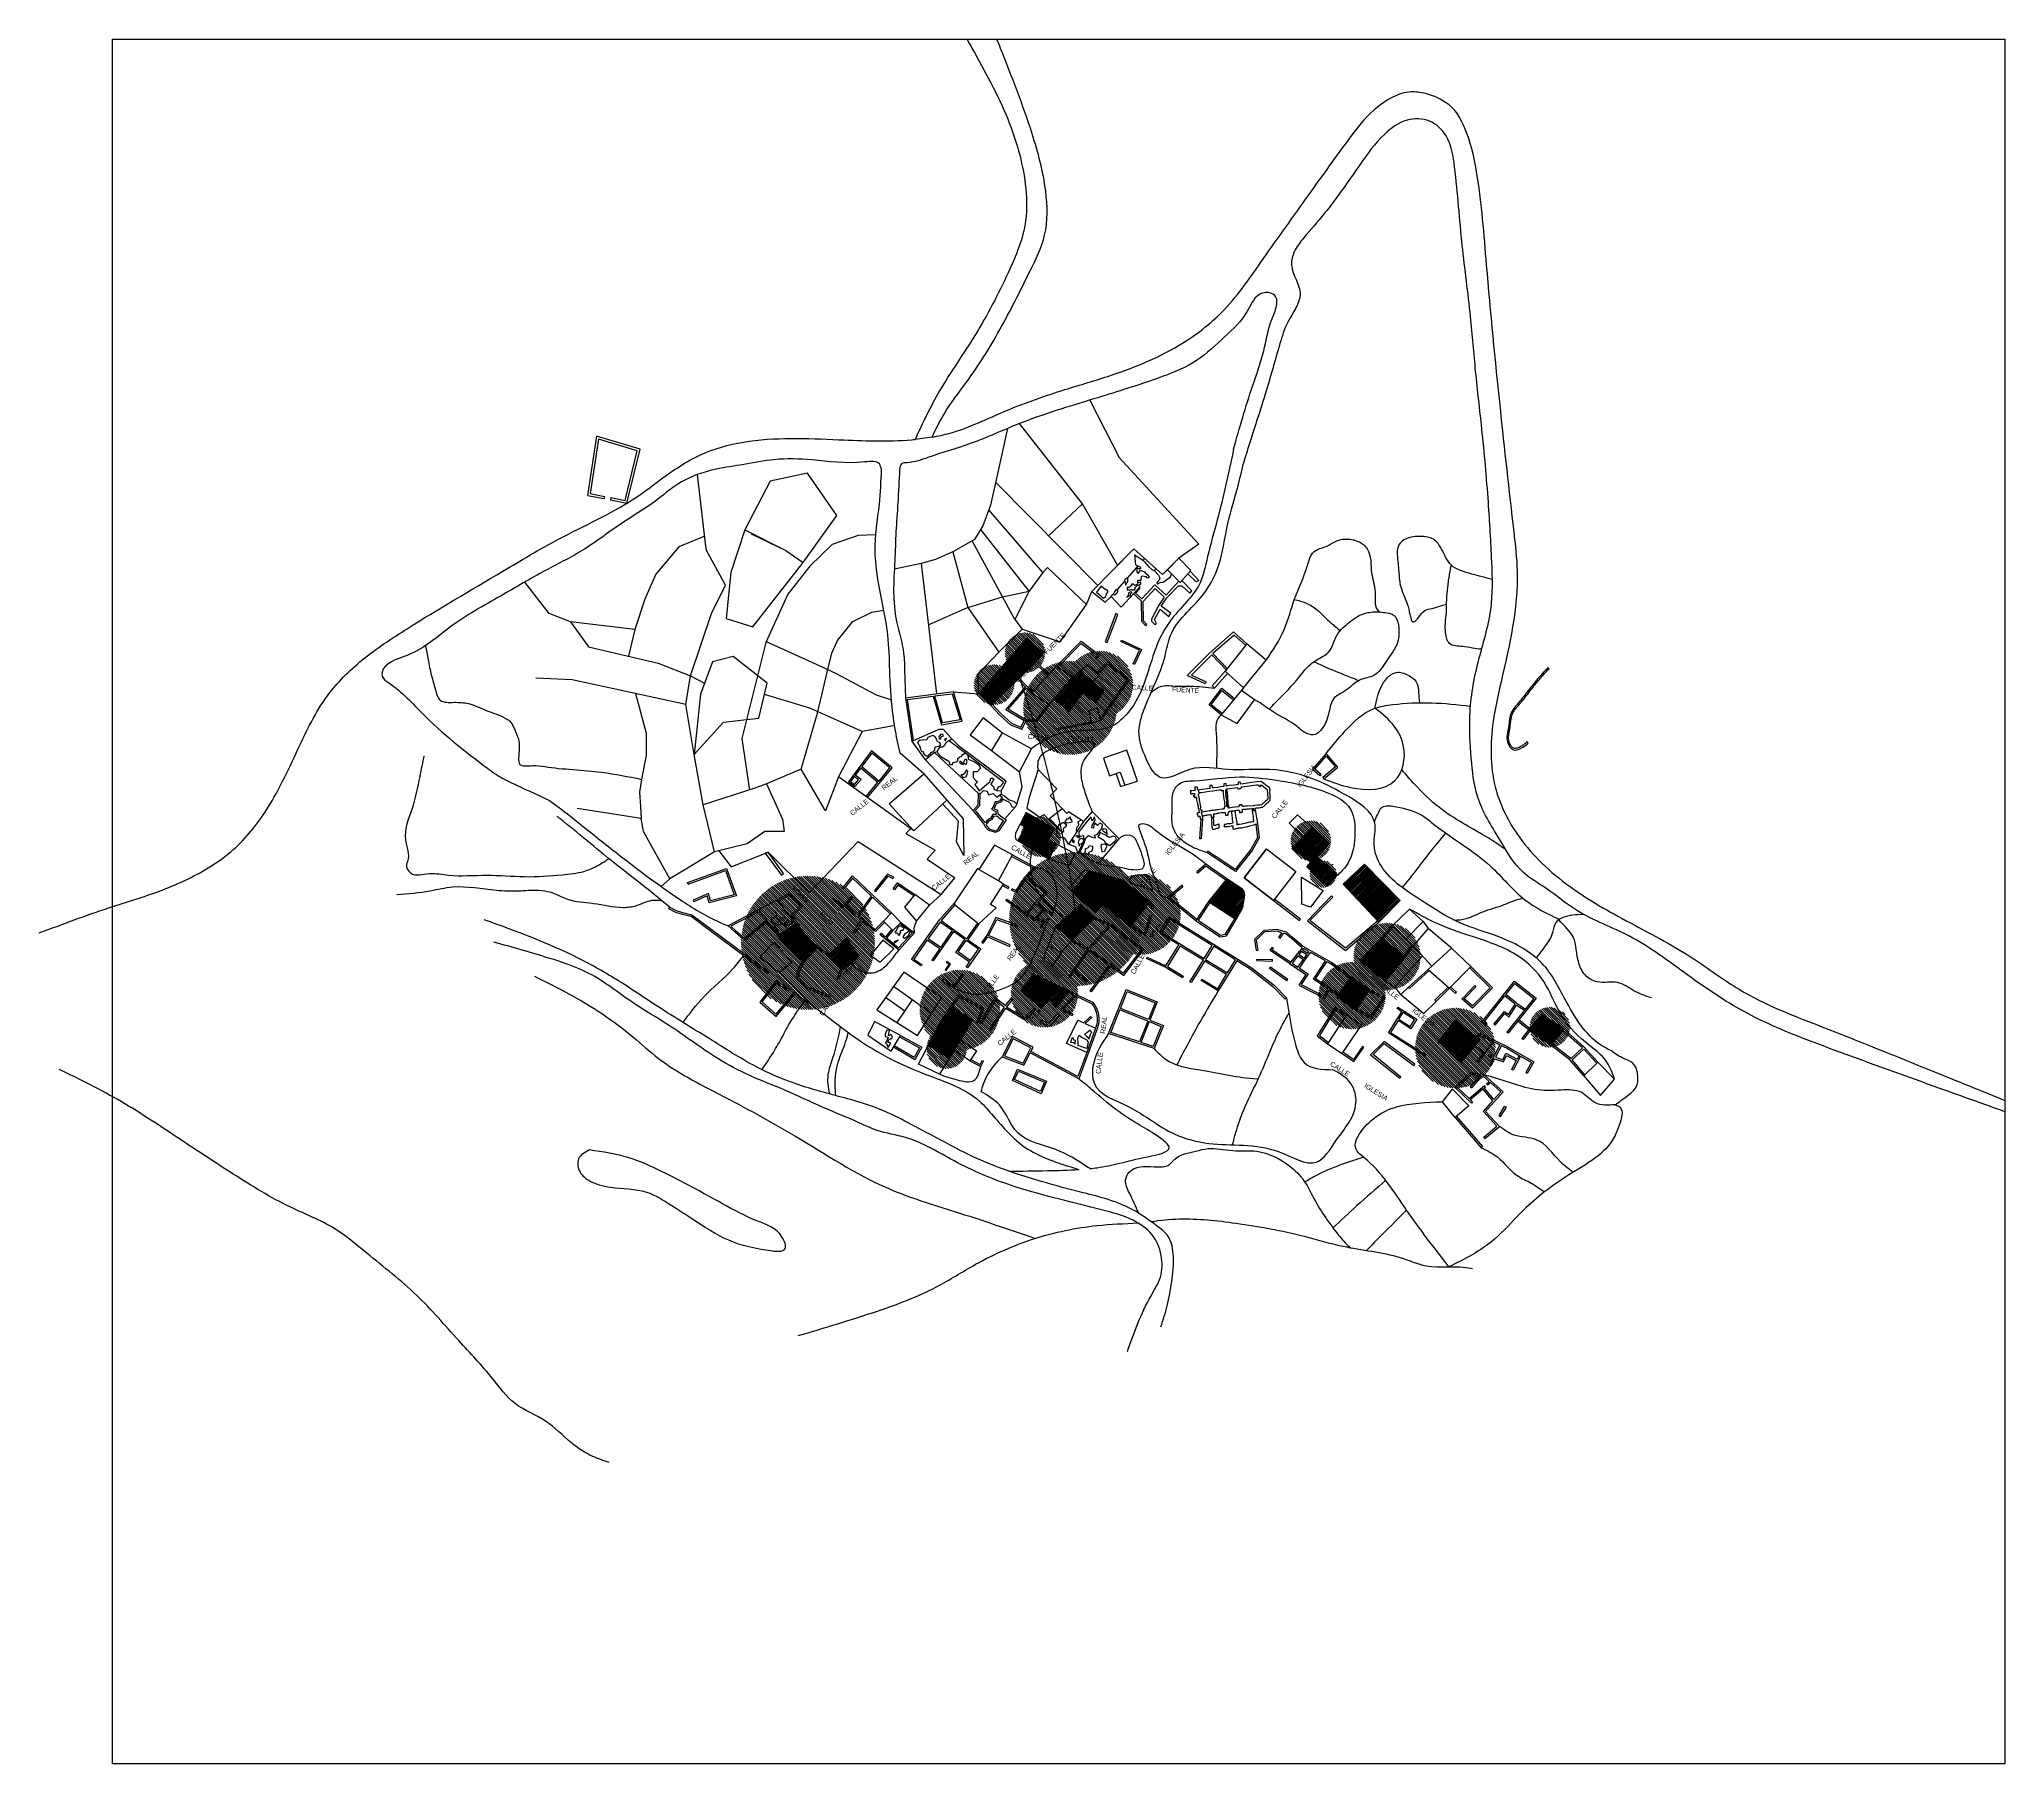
# Model space of a CAD drawing. Header units: metres. Extents: x 6783 to 7382, y -1041 to -515.
import ezdxf

# ---------------------------------------------------------------- set-up
doc = ezdxf.new("R2010")
doc.units = ezdxf.units.M
for name, color, linetype in [('_Caminos', 2, 'Continuous'), ('_Contorno', 70, 'Continuous'), ('_Proyeccion1', 3, 'Continuous'), ('_Tierras', 51, 'Continuous'), ('Mapa_CirculoGurdu', 192, 'Continuous'), ('NU_PavAsfalto', 252, 'Continuous'), ('NU_VivGeneral', 102, 'Continuous'), ('proyec 2', 3, 'Continuous'), ('S1_Lineas', 71, 'Continuous'), ('S_Textos', 2, 'Continuous')]:
    doc.layers.add(name, color=color, linetype=linetype)
doc.layers.add('_VG', color=6, linetype='Continuous', plot=False)

msp = doc.modelspace()

# ---------------------------------------------------------------- hatches: boundary and pattern name
at = {"layer": 'Mapa_CirculoGurdu', "lineweight": 0}
h = msp.add_hatch(dxfattribs=at)
h.set_pattern_fill('ANSI31', color=256, scale=0.1518, angle=90)
edge = h.paths.add_edge_path()
edge.add_arc((7083.72, -702.39), 6.11, 0, 360)
h = msp.add_hatch(dxfattribs=at)
h.set_pattern_fill('ANSI31', color=256, scale=0.1518, angle=90)
edge = h.paths.add_edge_path()
edge.add_arc((7074.29, -712.14), 6.11, 0, 360)
h = msp.add_hatch(dxfattribs=at)
h.set_pattern_fill('ANSI31', color=256, scale=0.1518, angle=90)
edge = h.paths.add_edge_path()
edge.add_arc((7097.45, -719.21), 14.26, 0, 360)
h = msp.add_hatch(dxfattribs=at)
h.set_pattern_fill('ANSI31', color=256, scale=0.1518, angle=90)
edge = h.paths.add_edge_path()
edge.add_arc((7106.43, -712.07), 10.19, 0, 360)
h = msp.add_hatch(dxfattribs=at)
h.set_pattern_fill('ANSI31', color=256, scale=0.1518, angle=90)
edge = h.paths.add_edge_path()
edge.add_arc((7088.49, -758.48), 6.11, 0, 360)
h = msp.add_hatch(dxfattribs=at)
h.set_pattern_fill('ANSI31', color=256, scale=0.1518, angle=90)
edge = h.paths.add_edge_path()
edge.add_arc((7170.83, -759.74), 6.11, 0, 360)
h = msp.add_hatch(dxfattribs=at)
h.set_pattern_fill('ANSI31', color=256, scale=0.1518, angle=90)
edge = h.paths.add_edge_path()
edge.add_arc((7099.29, -783.6), 20.37, 0, 360)
h = msp.add_hatch(dxfattribs=at)
h.set_pattern_fill('ANSI31', color=256, scale=0.1518, angle=90)
edge = h.paths.add_edge_path()
edge.add_arc((7174.6, -769.88), 4.07, 0, 360)
h = msp.add_hatch(dxfattribs=at)
h.set_pattern_fill('ANSI31', color=256, scale=0.1518, angle=90)
edge = h.paths.add_edge_path()
edge.add_arc((7017.54, -790.84), 20.37, 0, 360)
h = msp.add_hatch(dxfattribs=at)
h.set_pattern_fill('ANSI31', color=256, scale=0.1518, angle=90)
edge = h.paths.add_edge_path()
edge.add_arc((7105.66, -773.34), 4.07, 0, 360)
h = msp.add_hatch(dxfattribs=at)
h.set_pattern_fill('ANSI31', color=256, scale=0.1518, angle=90)
edge = h.paths.add_edge_path()
edge.add_arc((7118.88, -782.24), 12.22, 0, 360)
h = msp.add_hatch(dxfattribs=at)
h.set_pattern_fill('ANSI31', color=256, scale=0.1518, angle=90)
edge = h.paths.add_edge_path()
edge.add_arc((7189.67, -775.09), 4.07, 0, 360)
h = msp.add_hatch(dxfattribs=at)
h.set_pattern_fill('ANSI31', color=256, scale=0.1518, angle=90)
edge = h.paths.add_edge_path()
edge.add_arc((7146.15, -776.64), 1.16, 0, 360)
h = msp.add_hatch(dxfattribs=at)
h.set_pattern_fill('ANSI31', color=256, scale=0.1518, angle=90)
edge = h.paths.add_edge_path()
edge.add_arc((7194.1, -795.02), 10.19, 0, 360)
h = msp.add_hatch(dxfattribs=at)
h.set_pattern_fill('ANSI31', color=256, scale=0.2502, angle=90)
h.set_pattern_definition([(135, (-968.9939, -13.9559), (-0.56171502, -0.56171502), [])])
edge = h.paths.add_edge_path()
edge.add_arc((7028.49, -794.34), 2.04, 0, 360)
h = msp.add_hatch(dxfattribs=at)
h.set_pattern_fill('ANSI31', color=256, scale=0.1518, angle=90)
edge = h.paths.add_edge_path()
edge.add_arc((7089.65, -806.4), 10.19, 0, 360)
h = msp.add_hatch(dxfattribs=at)
h.set_pattern_fill('ANSI31', color=256, scale=0.1518, angle=90)
edge = h.paths.add_edge_path()
edge.add_arc((7183.39, -806.92), 10.19, 0, 360)
h = msp.add_hatch(dxfattribs=at)
h.set_pattern_fill('ANSI31', color=256, scale=0.1518, angle=90)
edge = h.paths.add_edge_path()
edge.add_arc((7063.87, -811.34), 12.22, 0, 360)
h = msp.add_hatch(dxfattribs=at)
h.set_pattern_fill('ANSI31', color=256, scale=0.1518, angle=90)
edge = h.paths.add_edge_path()
edge.add_arc((7214.86, -822.92), 12.22, 0, 360)
h = msp.add_hatch(dxfattribs=at)
h.set_pattern_fill('ANSI31', color=256, scale=0.1518, angle=90)
edge = h.paths.add_edge_path()
edge.add_arc((7243.67, -816.59), 6.11, 0, 360)
h = msp.add_hatch(dxfattribs=at)
h.set_pattern_fill('ANSI31', color=256, scale=0.1518, angle=90)
edge = h.paths.add_edge_path()
edge.add_arc((7059.8, -823.09), 6.11, 0, 360)
at = {"layer": 'NU_VivGeneral'}
h = msp.add_hatch(dxfattribs=at)
h.set_pattern_fill('ANSI31', color=2, scale=0.1)
h.paths.add_polyline_path([(7086.11, -706.23), (7089.33, -702.52), (7084.14, -698.12), (7069.5, -714.92), (7073.29, -718.47)])
h = msp.add_hatch(dxfattribs=at)
h.set_pattern_fill('ANSI31', color=2, scale=0.1)
h.paths.add_polyline_path([(7097.09, -711), (7092.64, -716.42), (7097.02, -720.42), (7101.27, -714.63)])
h.paths.add_polyline_path([(7107.75, -714.17), (7104.03, -711.08), (7101.27, -714.63), (7105.26, -717.56)])
h.paths.add_polyline_path([(7104.03, -711.08), (7100.31, -707.99), (7097.09, -711), (7101.27, -714.63)])
h = msp.add_hatch(dxfattribs=at)
h.set_pattern_fill('ANSI31', color=2, scale=0.1)
h.paths.add_polyline_path([(7090.72, -759.52), (7092.73, -756.06), (7084.03, -751.07), (7082.23, -754.7), (7083.82, -755.61), (7081.47, -759.66), (7091.11, -765.29), (7093.11, -760.71)])
h.paths.add_polyline_path([(7105, -783.13), (7100.76, -779.17), (7093.01, -785.87), (7098.09, -790.01)])
h.paths.add_polyline_path([(7067.69, -814.36), (7061.12, -810.01), (7057.41, -815.95), (7057.4, -815.97), (7064, -820.42)])
h.paths.add_polyline_path([(7222.39, -820.37), (7214.76, -814.49), (7209.63, -821.04), (7216.71, -827.33)])
h.paths.add_polyline_path([(7248.01, -817.15), (7241.21, -812.69), (7237.23, -817.31), (7244.03, -822.02)])
h.paths.add_polyline_path([(7187.2, -766.86), (7180.72, -772.91), (7191.54, -784.53), (7198.08, -777.96)])
h.paths.add_polyline_path([(7199.6, -795.32), (7192.44, -789.28), (7185.82, -796.08), (7193.49, -802.56)])
h.paths.add_polyline_path([(7113.42, -771.73), (7103.22, -768.92), (7098.03, -775.32), (7105.27, -781.55), (7107.43, -779)])
h = msp.add_hatch(dxfattribs=at)
h.set_pattern_fill('ANSI31', color=2, scale=0.1)
h.paths.add_polyline_path([(7171.09, -755.79), (7165.01, -762.05), (7170.87, -766.29), (7172.77, -764.57), (7176.39, -760.56)])
h = msp.add_hatch(dxfattribs=at)
h.set_pattern_fill('ANSI31', color=2, scale=0.1)
h.paths.add_polyline_path([(7172.77, -764.57), (7170.87, -766.29), (7169.58, -767.64), (7175.86, -773.61), (7178.97, -770.16)])
h = msp.add_hatch(dxfattribs=at)
h.set_pattern_fill('ANSI31', color=2, scale=0.1)
h.paths.add_polyline_path([(7121.77, -778.49), (7113.42, -771.73), (7107.43, -779), (7115.89, -785.86)])
h.paths.add_polyline_path([(7017.25, -788.8), (7016.2, -787.8), (7014.36, -784.72), (7008.37, -788.83), (7012.12, -793.08), (7016.4, -796.63), (7020.63, -792.04)])
h = msp.add_hatch(dxfattribs=at)
h.set_pattern_fill('ANSI31', color=2, scale=0.1)
h.paths.add_polyline_path([(7029.31, -789.39), (7023.56, -794.67), (7028.01, -799.11), (7033.12, -795.05)])
h.paths.add_polyline_path([(7064, -820.42), (7057.4, -815.97), (7054.25, -822.08), (7060.63, -825.97)])
h.paths.add_polyline_path([(7150.73, -776.24), (7150.49, -775.2), (7150.04, -774.44), (7145.24, -771.36), (7139.6, -778.24), (7148.07, -783.77), (7150.1, -780.08)])
h = msp.add_hatch(dxfattribs=at)
h.set_pattern_fill('ANSI31', color=2, scale=0.1)
h.paths.add_polyline_path([(7086.17, -800.3), (7082.51, -805.22), (7088.55, -810.85), (7091.22, -808.26), (7093.35, -810.45), (7097.22, -805.55)])
h = msp.add_hatch(dxfattribs=at)
h.set_pattern_fill('ANSI31', color=2, scale=0.1)
h.paths.add_polyline_path([(7188.86, -805.03), (7183.04, -801.16), (7178.77, -807.35), (7184.54, -811.32)])

# ---------------------------------------------------------------- linework, layer by layer
at = {"layer": '_Caminos', "color": 2}
for points in [[(7052.89, -739.28), (7045.62, -733.04), (7044.57, -728.11)], [(7053.4, -735.07), (7067.89, -750.47)], [(7081.26, -748.6), (7082.79, -743.27), (7082, -738.68)], [(7059.87, -747.32), (7064.85, -753.07), (7065.01, -764.25), (7062.83, -760.09), (7063.41, -753.71), (7058.59, -748.5)], [(7049.01, -755.85), (7047.37, -757.52), (7056.28, -762.6), (7053.87, -765.32), (7062.31, -771)]]:
    msp.add_lwpolyline(points, dxfattribs=at)
for points, knots in [([(7066.04, -515.42), (7066.54, -516.31), (7067.03, -517.2), (7067.53, -518.08), (7071.47, -525.14), (7078.75, -538.2), (7083.98, -556.3), (7084.61, -572.72), (7078.11, -588.16), (7069.21, -605.39), (7057.83, -621.23), (7052.51, -632.36), (7050.19, -637.39)], [-3.040932, -3.040932, -3.040932, -3.040932, 0, 0, 0, 24.194846, 44.751815, 55.934147, 72.731066, 93.955946, 114.332209, 130.929962, 130.929962, 130.929962, 130.929962]), ([(7055.36, -636.7), (7056.5, -634.3), (7059.41, -628.37), (7067.49, -618.19), (7076.46, -603.81), (7083.92, -588.66), (7090.81, -574.93), (7090.42, -559.99), (7085.26, -540.98), (7079.66, -526.8), (7076.26, -518.19), (7075.89, -517.27), (7075.53, -516.35), (7075.16, -515.42)], [1.633919, 1.633919, 1.633919, 1.633919, 9.573452, 21.414125, 40.470638, 60.227932, 72.360329, 85.779049, 103.734591, 131.466503, 131.466503, 131.466503, 134.442124, 134.442124, 134.442124, 134.442124]), ([(7055.36, -636.7), (7057.21, -636.38), (7065.08, -634.64), (7078.03, -628.15), (7094.44, -622.5), (7112.96, -617.19), (7130.1, -610.14), (7145.9, -597.6), (7157.08, -581.07), (7169.83, -563.5), (7180.66, -548.12), (7188.81, -537.52), (7195.27, -532.91), (7200.94, -530.97), (7206.82, -531.96), (7214.11, -534.87), (7219.17, -544.72), (7222.52, -561.32), (7224.62, -589.52), (7228.23, -625.8), (7231.66, -656.87), (7234.96, -684.86), (7230.4, -704.27), (7225.53, -725.74), (7225.35, -742.25), (7233.84, -759.7), (7248.1, -773.57), (7267.4, -784.51), (7285.84, -793.88), (7303.94, -807.74), (7329.36, -817.36), (7349.07, -825.35), (7360.24, -829.88), (7367.61, -832.87), (7374.98, -835.86), (7382.35, -838.85)], [326.967342, 326.967342, 326.967342, 326.967342, 332.593302, 351.108934, 370.039578, 384.626012, 408.958435, 425.07799, 444.298865, 468.449302, 490.270854, 500.864468, 508.225088, 513.879877, 518.195638, 525.908769, 536.427205, 549.360969, 577.086545, 620.843017, 658.878746, 670.979978, 705.068035, 717.388936, 737.345832, 753.0003, 774.243583, 795.960712, 819.369941, 836.23375, 863.927356, 900.16995, 900.16995, 900.16995, 924.071793, 924.071793, 924.071793, 924.071793]), ([(7382.35, -842.32), (7375.85, -839.98), (7369.35, -837.65), (7362.85, -835.31), (7352.2, -831.48), (7331.24, -823.95), (7303.73, -813.56), (7284.06, -799.56), (7268.78, -788.21), (7253.3, -782.82), (7243.63, -774.64), (7233.99, -769.09), (7228.03, -758.5), (7220.95, -747.44), (7219.63, -734.12), (7218.8, -720.3), (7221.48, -705.09), (7226.51, -689.94), (7226.02, -673.47), (7224.95, -655.1), (7223.25, -635.75), (7220.98, -616.93), (7219.53, -598.28), (7216.66, -577.48), (7215.44, -559.18), (7213.44, -545.34), (7207.31, -539.52), (7199.44, -539.45), (7191.92, -544.95), (7184.49, -555.4), (7176.97, -566.5), (7169.6, -574.75), (7165.63, -579.73), (7164.14, -585.97), (7169.9, -593.16), (7163.59, -600.81), (7160.54, -610.98), (7157.68, -621.52), (7153.72, -633.6), (7151.52, -640.63), (7150.27, -644.63)], [-20.746919, -20.746919, -20.746919, -20.746919, 0, 0, 0, 34.010346, 66.950294, 87.47074, 106.247113, 123.816038, 135.729877, 144.100627, 156.595376, 171.262909, 183.006752, 196.02437, 212.833709, 228.944235, 243.517404, 261.719071, 284.309206, 301.747109, 318.575734, 340.442452, 364.492582, 374.338554, 381.064669, 387.880668, 396.057073, 407.927992, 426.345669, 436.124252, 441.207942, 445.274443, 454.445598, 463.885037, 470.772181, 486.849233, 496.393695, 508.952733, 508.952733, 508.952733, 508.952733]), ([(7147.3, -640.29), (7149.11, -633.87), (7151.96, -623.81), (7156.6, -611.31), (7157.86, -603.01), (7160.18, -598.09), (7160.95, -594.03), (7157.94, -592.2), (7153.6, -593.3), (7151.22, -600.12), (7144.27, -606.23), (7136.42, -613.92), (7125.42, -618.48), (7114.83, -621.87), (7100.07, -626.5), (7084.21, -631.16), (7068.03, -638.74), (7056.22, -641.99), (7049.67, -644.53), (7045.83, -644.51), (7045.6, -645.8), (7045.48, -646.44)], [0, 0, 0, 0, 19.983701, 31.325219, 40.12336, 44.469243, 48.377517, 50.459706, 53.88872, 60.241579, 70.292582, 81.598483, 92.850465, 105.491664, 115.057588, 139.265496, 154.886675, 168.771851, 175.252822, 176.994409, 178.717506, 178.717506, 178.717506, 178.717506]), ([(6783.23, -787.82), (6790.33, -785.14), (6802.5, -780.54), (6819.8, -775.5), (6832.29, -769.81), (6843.57, -762.16), (6853.77, -749.78), (6861.59, -732.77), (6869.58, -715.9), (6881.75, -703.87), (6900.17, -691.85), (6920.34, -680.08), (6942.45, -666.84), (6961.82, -657.98), (6972.97, -649.23), (6984.1, -641.5), (7002.89, -636.38), (7024.69, -637.41), (7042.11, -638.14), (7049.85, -637.43), (7050.19, -637.39)], [0, 0, 0, 0, 22.746182, 39.016989, 54.003384, 63.711576, 79.691694, 101.285749, 119.870554, 135.145062, 151.835537, 185.822233, 205.184627, 229.146811, 241.032492, 255.828103, 269.437512, 298.518231, 320.736403, 321.764789, 321.764789, 321.764789, 321.764789]), ([(7147.3, -640.29), (7145.75, -647.55), (7143.41, -658.58), (7139.37, -672.31), (7137.68, -681.4), (7132.56, -687.44), (7128.37, -691.83), (7125.12, -697.09), (7122.56, -703.4), (7120.29, -711.82), (7116.38, -719.96), (7109.06, -726.67), (7099.68, -725.56), (7091.28, -727.65), (7087.31, -730.49), (7085.66, -731.67)], [0, 0, 0, 0, 22.205772, 33.763587, 43.194459, 49.167548, 57.121328, 61.443978, 67.61683, 77.462265, 87.563518, 94.537272, 105.479512, 113.998155, 120.034061, 120.034061, 120.034061, 120.034061]), ([(7039.98, -646.57), (7039.81, -645.92), (7039.25, -643.72), (7029.88, -645.09), (7020.59, -643.51), (7007.82, -643.09), (6998.25, -645.09), (6988.65, -646.38), (6978.63, -649.62), (6970.45, -657.1), (6960.03, -663.06), (6949.97, -671.08), (6936.83, -677.46), (6923.5, -685.49), (6908.6, -693.54), (6898.92, -703), (6887.72, -705.47), (6887.65, -710.29), (6893.38, -713.75), (6902.33, -724.04), (6914.37, -733.59), (6923.5, -740.29), (6929.89, -743.41), (6934.8, -745.46), (6938.75, -747.47)], [0, 0, 0, 0, 1.847895, 6.268839, 22.495678, 34.020218, 43.340926, 51.877523, 63.118554, 74.204398, 84.658514, 99.078355, 112.622831, 128.254075, 146.05871, 162.166284, 171.353689, 172.700836, 175.410964, 189.4733, 215.217272, 220.553725, 223.363305, 236.520494, 236.520494, 236.520494, 236.520494]), ([(7044.57, -728.11), (7044.12, -725.53), (7042.95, -718.81), (7042.47, -708.39), (7042.15, -694.83), (7039.12, -682.98), (7037.46, -669.58), (7039.44, -658.43), (7039.82, -650.07), (7039.98, -646.57)], [0, 0, 0, 0, 7.856242, 20.434723, 31.267799, 48.428635, 56.965427, 71.540532, 82.072306, 82.072306, 82.072306, 82.072306]), ([(7045.48, -646.44), (7045.31, -649.89), (7045.01, -656.25), (7044.3, -665.56), (7044.08, -674.59), (7043.39, -683.71), (7044.26, -693.2), (7046.92, -701.13), (7047, -709.04), (7047.17, -713.6), (7047.27, -716.22)], [0, 0, 0, 0, 10.341609, 19.097113, 28.026167, 37.425639, 46.515748, 56.404841, 62.249253, 70.111936, 70.111936, 70.111936, 70.111936]), ([(7262.51, -823.8), (7261.78, -823.44), (7255.69, -820.5), (7249.25, -810.47), (7242.51, -796.1), (7229.42, -788.81), (7215.84, -785.36), (7204.03, -777.49), (7193.29, -770.92), (7189.33, -761.16), (7191.92, -752.11), (7181.98, -745.93), (7171.7, -740.41), (7159.03, -737.18), (7145.89, -738.77), (7134.91, -736.03), (7124.82, -743.09), (7120.12, -733.98), (7117.62, -727), (7120.98, -716.03), (7126.04, -707.23), (7128.04, -693.82), (7137.15, -687.17), (7143.65, -675.52), (7144.93, -663.73), (7148.39, -653.13), (7149.73, -647.07), (7150.27, -644.63)], [0, 0, 0, 0, 2.420573, 20.22159, 33.558872, 49.565798, 62.719296, 75.509992, 92.080307, 98.922831, 105.66237, 117.555648, 127.685258, 142.483148, 155.257071, 166.938022, 176.23144, 183.301006, 192.027245, 198.937484, 216.284416, 222.779036, 238.436172, 247.472024, 262.287928, 273.401223, 280.896397, 280.896397, 280.896397, 280.896397]), ([(7087.68, -738.04), (7087.64, -736.87), (7087.5, -733.08), (7094.44, -730.69), (7099.07, -729.44), (7107.21, -729.32), (7101.16, -734.56), (7100.41, -739.31), (7101.82, -744.95), (7103.28, -748.6), (7104.15, -750.77)], [0, 0, 0, 0, 3.300719, 10.726983, 17.039151, 21.524192, 26.865507, 31.924583, 36.715224, 43.782392, 43.782392, 43.782392, 43.782392]), ([(7139.1, -763.3), (7137.93, -762.92), (7135.49, -762.11), (7132.12, -760.29), (7129.2, -757.44), (7128.23, -753.4), (7128.79, -749.43), (7128.26, -745.49), (7130.68, -741.52), (7138.65, -741.45), (7148.16, -739.62), (7159.04, -741.03), (7166.91, -742.32), (7174.69, -744.4), (7183.96, -747.99), (7184.4, -756.6), (7184.01, -762.27), (7182.37, -766.91), (7179.97, -769.27), (7179.02, -770.2)], [0, 0, 0, 0, 3.701141, 7.701343, 11.411528, 15.575482, 19.550649, 23.41532, 27.346794, 31.606697, 45.727024, 57.08492, 64.079062, 69.506756, 81.885553, 89.120634, 93.144126, 99.223507, 103.183044, 103.183044, 103.183044, 103.183044]), ([(6938.75, -747.47), (6942.87, -750.36), (6950.72, -756.78), (6963.88, -767.14), (6976.8, -776.81), (6987.22, -783.15), (6992.31, -785.29), (6993.2, -785.66)], [14.432732, 14.432732, 14.432732, 14.432732, 29.938776, 44.865134, 64.663388, 78.365375, 81.244496, 81.244496, 81.244496, 81.244496]), ([(6975.33, -780), (6973.05, -778.08), (6967.53, -773.44), (6956.07, -764.81), (6947.24, -757.11), (6941.33, -752.53), (6941.05, -752.31)], [0, 0, 0, 0, 8.913702, 21.636773, 43.003725, 44.060309, 44.060309, 44.060309, 44.060309]), ([(7138.78, -766.84), (7137.43, -765.75), (7133.61, -762.68), (7127.83, -760.02), (7123.3, -756.44), (7121, -754.48), (7117.92, -754.61), (7118.43, -755.98), (7118.69, -756.67)], [0, 0, 0, 0, 5.195476, 14.654995, 18.963065, 22.303782, 24.041131, 25.795717, 25.795717, 25.795717, 25.795717]), ([(7117.26, -759.04), (7118.1, -760.77), (7119.32, -763.57), (7120.49, -768.35), (7116.12, -768.93), (7112.51, -767.53), (7108.49, -767.49), (7106.55, -766.89), (7106.03, -766.72)], [2.534567, 2.534567, 2.534567, 2.534567, 8.720689, 11.80416, 14.002127, 19.601208, 24.07271, 25.694368, 25.694368, 25.694368, 25.694368]), ([(7112.36, -759.13), (7112.7, -758.81), (7113.78, -757.8), (7116.06, -757.83), (7117.03, -758.76), (7117.26, -759.04)], [0, 0, 0, 0, 1.377451, 4.41043, 5.470681, 5.470681, 5.470681, 5.470681]), ([(7118.69, -756.67), (7119.7, -759.33), (7121.22, -763.35), (7122.11, -769.09), (7124.14, -772.57), (7124.55, -776.51), (7126.47, -776.93), (7127.01, -777.05)], [0, 0, 0, 0, 8.54202, 12.903786, 17.054452, 21.052269, 22.630893, 22.630893, 22.630893, 22.630893]), ([(7086.95, -767.85), (7088.36, -768.14), (7091.55, -768.79), (7093.35, -773.4), (7093.52, -777.95), (7092.56, -780.65), (7092.03, -782.15)], [0, 0, 0, 0, 4.089899, 9.249199, 13.067617, 17.755258, 17.755258, 17.755258, 17.755258]), ([(7122.58, -775.03), (7122.27, -773.99), (7121.82, -772.45), (7121.33, -769.68), (7118.87, -770.31), (7116.91, -769.89), (7114.46, -772.69), (7119.59, -773.58), (7121.66, -774.59), (7122.58, -775.03)], [0, 0, 0, 0, 3.48469, 5.110714, 6.974276, 9.566081, 11.209398, 15.522532, 18.944183, 18.944183, 18.944183, 18.944183]), ([(7125.15, -907.88), (7125.83, -905.75), (7127.26, -901.27), (7128.51, -894.04), (7129.29, -887.03), (7128.18, -880.28), (7122.91, -876.38), (7117.11, -872.16), (7109.48, -868.99), (7099.71, -866.66), (7090.25, -864.1), (7079.57, -860.83), (7069.2, -856.93), (7058.87, -851.39), (7049.37, -846.4), (7040.43, -841.63), (7029.15, -838.13), (7016.03, -834.93), (7001.69, -829.16), (6987.93, -820.19), (6973.54, -811.67), (6960.39, -802.54), (6942.76, -792.51), (6928.56, -787.34), (6918.85, -783.8)], [0, 0, 0, 0, 6.68756, 14.115634, 21.888822, 28.101111, 33.22951, 40.783611, 49.839067, 57.675286, 70.930416, 79.214235, 91.214277, 104.08783, 114.308261, 123.458278, 134.406809, 149.568134, 164.011411, 180.486814, 198.718571, 214.187825, 228.493474, 259.419101, 259.419101, 259.419101, 259.419101]), ([(7263.42, -832.35), (7262.77, -830.54), (7261.08, -825.88), (7253.4, -820.79), (7246.31, -812.82), (7242.5, -802.08), (7233.32, -793.25), (7221, -789.27), (7209.59, -785.44), (7203.49, -781.99), (7200.95, -780.55)], [0, 0, 0, 0, 5.646337, 14.577978, 26.559585, 37.203595, 48.190446, 63.303063, 75.524625, 84.275459, 84.275459, 84.275459, 84.275459]), ([(7114.92, -915.42), (7115.94, -912.55), (7118.02, -906.74), (7121.45, -899.24), (7125.57, -892.86), (7125.69, -885.88), (7122.82, -879.25), (7115.89, -874.5), (7106.02, -871.96), (7093.94, -868.97), (7079.11, -865), (7065.43, -859.51), (7054.97, -853.13), (7046.68, -849.69), (7039.13, -848.59), (7031.06, -844.63), (7021.53, -840.93), (7011.01, -835.74), (6999.93, -831.61), (6987.87, -825.24), (6976.77, -816.62), (6963.13, -808.86), (6952.13, -799.85), (6937.13, -794.96), (6927.38, -792.19), (6921.82, -790.61)], [0, 0, 0, 0, 9.119849, 18.473705, 24.810266, 31.470811, 38.490129, 45.596316, 55.751336, 68.943784, 82.990224, 101.790083, 112.881185, 119.688156, 128.57135, 135.51419, 146.473717, 159.279433, 170.655654, 181.921182, 200.034375, 212.654424, 228.996832, 242.122688, 259.488765, 259.488765, 259.488765, 259.488765]), ([(7045.21, -793.04), (7044.44, -794.02), (7042.83, -796.06), (7040.21, -799.4), (7035.42, -800.79), (7032.39, -798.61), (7030.94, -797.4), (7030.56, -797.08)], [0, 0, 0, 0, 3.734572, 7.822937, 12.606929, 16.826674, 18.314444, 18.314444, 18.314444, 18.314444]), ([(7013.23, -805.97), (7015.9, -807.81), (7022.62, -812.47), (7031.13, -819.46), (7041.49, -825.78), (7053.88, -831.53), (7067.01, -835.39), (7075.67, -845.49), (7083.44, -854.57), (7092.77, -857.59), (7097.68, -859.17), (7098.48, -859.43), (7099.28, -859.69), (7100.09, -859.95)], [0, 0, 0, 0, 9.712687, 24.526315, 33.007178, 45.978924, 65.807051, 71.98247, 85.630035, 100.784371, 100.784371, 100.784371, 103.258424, 103.258424, 103.258424, 103.258424]), ([(7070.38, -836.24), (7070.58, -835.43), (7071.31, -832.6), (7073.56, -828.92), (7075.87, -826.47), (7076.75, -825.55)], [0, 0, 0, 0, 2.481831, 8.774348, 12.597647, 12.597647, 12.597647, 12.597647]), ([(7263.61, -840.21), (7264.75, -839.37), (7266.98, -837.74), (7270.34, -835.23), (7270.75, -831.18), (7269.66, -827.28), (7265.66, -826.15), (7263.67, -824.66), (7262.51, -823.8)], [0, 0, 0, 0, 4.316036, 8.391295, 11.776613, 15.986777, 19.088024, 23.445867, 23.445867, 23.445867, 23.445867]), ([(7057.62, -830.91), (7059.33, -831.47), (7062.58, -832.54), (7068.81, -834.01), (7069.75, -830.33), (7070.2, -828.56)], [0, 0, 0, 0, 5.693551, 10.795794, 15.502737, 15.502737, 15.502737, 15.502737]), ([(7103.45, -859.67), (7104.23, -859.59), (7109.84, -858.9), (7116.01, -856.9), (7129.97, -854.29), (7123.63, -849.21), (7118.46, -846.38), (7111, -841.64), (7105.21, -836.42), (7101.39, -833.33), (7100.07, -832.25)], [24.453337, 24.453337, 24.453337, 24.453337, 26.894077, 42.592592, 49.772256, 53.784676, 60.907099, 69.750475, 79.344772, 84.465065, 84.465065, 84.465065, 84.465065]), ([(7263.61, -840.21), (7261.46, -840.37), (7257.46, -840.67), (7253.46, -835.45), (7246.43, -835.76), (7239.06, -836.08), (7231.36, -833.3), (7226.23, -831.81), (7223.67, -831.07)], [0, 0, 0, 0, 6.068392, 11.274588, 17.571801, 25.644804, 33.667419, 41.692249, 41.692249, 41.692249, 41.692249]), ([(7103.45, -859.67), (7103.23, -859.53), (7103.02, -859.39), (7102.8, -859.24), (7099.73, -857.23), (7093.13, -852.91), (7080.57, -851), (7077.37, -840.29), (7072.39, -837.4), (7070.38, -836.24)], [-0.787824, -0.787824, -0.787824, -0.787824, 0, 0, 0, 11.083405, 23.847403, 33.924799, 40.759414, 40.759414, 40.759414, 40.759414]), ([(7118.37, -873.27), (7117.48, -871.26), (7116.01, -867.97), (7113.79, -863.67), (7116.16, -858.84), (7121.99, -858.94), (7127.39, -859.39), (7130.21, -855.29), (7134.82, -854.68), (7140.64, -852.98), (7146.93, -854.6), (7155.66, -853.68), (7163.42, -857.59), (7169.29, -863.36), (7172.84, -871.6), (7178.52, -879.04), (7181.73, -882.9), (7182.95, -883.79)], [1.637691, 1.637691, 1.637691, 1.637691, 8.377428, 12.522542, 15.134866, 22.882974, 27.67422, 29.971225, 36.817522, 40.52611, 48.159292, 55.539546, 66.517639, 72.744081, 79.907864, 93.310609, 99.289361, 99.289361, 99.289361, 99.289361]), ([(7078.85, -860.47), (7082.7, -860.42), (7089.62, -860.32), (7096.98, -860.15), (7100.09, -859.95)], [0, 0, 0, 0, 11.699733, 21.007563, 21.007563, 21.007563, 21.007563])]:
    msp.add_open_spline(points, degree=3, knots=knots, dxfattribs=at)
at = {"layer": '_Contorno', "color": 2}
for points in [[(6953.12, -636.44), (6950.34, -654.45), (6955.38, -655.43)], [(6961.85, -655.98), (6965.52, -640.84), (6953.69, -637.34), (6951.14, -653.89), (6955.51, -654.74)], [(6957.34, -655.82), (6962.38, -656.8), (6966.37, -640.36), (6953.12, -636.44)], [(6955.51, -654.74), (6955.38, -655.43)], [(6957.48, -655.13), (6957.34, -655.82)], [(6957.48, -655.13), (6961.85, -655.98)], [(7130.6, -673.63), (7127.1, -677.09), (7130.96, -680.99), (7134.26, -677.39), (7130.6, -673.63)], [(7073.29, -718.47), (7086.11, -706.23), (7089.33, -702.52), (7084.14, -698.12), (7069.5, -714.92), (7073.29, -718.47)], [(7151.3, -699.72), (7144.73, -708.07), (7150.31, -713.1), (7157.21, -704.67), (7151.3, -699.72)], [(7098.17, -709.99), (7093.29, -706.5), (7085.83, -714.64), (7091.12, -718.32), (7092.64, -716.42)], [(7100.31, -707.99), (7102.8, -706.06), (7106.4, -708.96), (7104.43, -711.41)], [(7092.64, -716.42), (7097.02, -720.42), (7101.27, -714.63), (7097.09, -711), (7092.64, -716.42)], [(7101.27, -714.63), (7105.26, -717.56), (7107.75, -714.17), (7100.31, -707.99), (7097.09, -711)], [(7101.27, -714.63), (7104.03, -711.08)], [(7150.31, -713.1), (7143.51, -721.37), (7148.41, -724.03), (7153.64, -716.72), (7149.67, -713.88)], [(7076.79, -726.8), (7071, -722.29), (7067.02, -727.4), (7073.45, -732.2)], [(7104.11, -723.92), (7103.12, -720.12), (7105.67, -719.23), (7106.76, -723.11), (7104.11, -723.92)], [(7073.45, -732.2), (7082, -738.68), (7085.66, -731.67), (7076.79, -726.8), (7073.45, -732.2)], [(7114.1, -742.75), (7117.96, -741.54), (7114.71, -732.12), (7107.64, -734.56), (7109.51, -739.97), (7112.75, -738.84), (7114.1, -742.75)], [(7049.77, -756.68), (7042.3, -748.47), (7052.89, -739.28), (7059.87, -747.32), (7049.77, -756.68)], [(7089.47, -751.68), (7090.86, -753.17), (7095.02, -749.89), (7091.42, -746), (7093.38, -743.86), (7087.68, -738.04), (7084.86, -746.86), (7084.28, -749.82), (7088.21, -752.51), (7089.47, -751.68)], [(7152.93, -749.84), (7152.98, -749.9), (7153.18, -749.82), (7153.18, -749.82), (7153.22, -749.9), (7153.23, -750.08), (7153.28, -750.34), (7153.3, -750.4), (7153.42, -750.58), (7153.47, -750.49), (7153.61, -750.54), (7153.72, -750.58), (7153.75, -750.56), (7153.83, -750.49), (7153.87, -750.41), (7153.89, -750.31), (7153.88, -750.14), (7153.87, -749.99), (7153.87, -749.89), (7153.86, -749.81), (7153.85, -749.76), (7153.95, -749.76), (7154.05, -749.74), (7154.19, -749.72), (7154.35, -749.7), (7154.54, -749.68), (7154.69, -749.67), (7154.86, -749.66), (7155.03, -749.65), (7155.38, -749.59), (7155.63, -749.56), (7155.94, -749.49), (7156.11, -749.49), (7156.18, -749.47), (7156.24, -749.43), (7156.61, -749.09), (7157.24, -748.5), (7157.96, -747.82), (7158.46, -747.36), (7158.44, -746.95), (7158.43, -746.64), (7158.48, -746.51), (7158.49, -746.36), (7158.44, -746.22), (7158.4, -745.62), (7158.37, -744.99), (7158.35, -744.58), (7158.33, -744.43), (7158.39, -744.31), (7158.41, -744.17), (7158.31, -744.09), (7158.32, -743.95), (7158.3, -743.78), (7158.28, -743.57), (7157.84, -743.31), (7157.1, -742.73), (7156.44, -742.2), (7155.89, -741.82), (7155.7, -741.67), (7155.55, -741.64), (7154.33, -741.81), (7152.8, -741.98), (7151.49, -742.16), (7150.19, -742.39), (7149.45, -742.51), (7149.42, -742.47), (7149.41, -742.27), (7149.38, -742.02), (7149.32, -741.84), (7149.14, -741.8), (7148.74, -741.83), (7148.68, -741.93), (7148.67, -742.14), (7148.71, -742.44), (7148.71, -742.56), (7148.53, -742.61), (7147.65, -742.75), (7145.99, -742.93), (7145.33, -743.03), (7145.15, -743.08), (7145.09, -743.02), (7145.06, -742.84), (7145.03, -742.39), (7144.97, -742.33), (7144.85, -742.31), (7144.43, -742.36), (7144.31, -742.37), (7144.27, -742.48), (7144.28, -742.71), (7144.28, -742.9), (7144.32, -743.13), (7144.28, -743.19), (7144.17, -743.21), (7143.24, -743.31), (7142.52, -743.44), (7141.23, -743.64), (7140.96, -743.64), (7140.88, -743.64), (7140.84, -743.61), (7140.82, -743.27), (7140.77, -742.98), (7140.72, -742.84), (7140.66, -742.81), (7140.25, -742.85), (7140.04, -742.9), (7140, -742.98), (7140.03, -743.11), (7140.04, -743.28), (7140.06, -743.52), (7140.12, -743.73), (7140.06, -743.8), (7139.23, -743.92), (7137.74, -744.12), (7137.01, -744.22), (7136.58, -744.26), (7136.39, -744.19), (7136.35, -744.12), (7136.32, -743.78), (7136.25, -743.47), (7136.16, -743.37), (7135.97, -743.35), (7135.72, -743.36), (7135.55, -743.37), (7135.48, -743.41), (7135.48, -743.52), (7135.5, -743.93), (7135.54, -744.23), (7135.54, -744.35), (7135.47, -744.42), (7135.35, -744.44), (7134.6, -744.52), (7134.3, -744.52), (7134.1, -744.55), (7134.11, -744.64), (7134.17, -744.76), (7134.19, -744.94), (7134.19, -745.16), (7134.15, -745.26), (7134.13, -745.39), (7134.23, -745.42), (7134.33, -745.45), (7134.55, -745.4), (7134.66, -745.38), (7134.78, -745.33), (7134.9, -745.34), (7134.96, -745.33), (7135.06, -745.32), (7135.11, -745.3), (7135.24, -745.33), (7135.39, -745.36), (7135.41, -745.47), (7135.42, -745.73), (7135.39, -745.92), (7135.25, -745.96), (7135.12, -746), (7135.04, -746.05), (7134.96, -746.15), (7135.06, -746.15), (7135.17, -746.14), (7135.3, -746.19), (7135.38, -746.28), (7135.4, -746.44), (7135.41, -746.5), (7135.5, -746.56), (7135.54, -746.58), (7135.6, -746.71), (7135.71, -746.64), (7135.83, -746.57), (7135.92, -746.5), (7136.02, -746.38)], [(7144.87, -744.33), (7144.87, -744.33), (7145.01, -744.31), (7145.16, -744.27), (7145.18, -744.18), (7145.15, -744.01), (7145.13, -743.85), (7145.39, -743.86), (7148.42, -743.51), (7148.48, -743.64), (7148.55, -743.92), (7148.72, -743.85), (7148.8, -743.88), (7148.94, -743.89), (7149.14, -743.84), (7149.31, -743.84), (7149.43, -743.86), (7149.49, -743.71), (7149.52, -743.66), (7149.7, -743.64), (7149.73, -743.62), (7149.71, -743.49), (7149.64, -743.33), (7149.89, -743.28), (7150.69, -743.16), (7152.1, -742.96), (7154.23, -742.7), (7154.7, -742.63), (7154.93, -742.72), (7154.97, -742.85), (7155.01, -743.01), (7155.03, -743.09), (7155.4, -743.07), (7155.58, -743.06), (7155.61, -743.07), (7155.64, -742.77), (7155.64, -742.69), (7156, -742.9), (7157.34, -743.93), (7157.45, -743.92), (7157.53, -744.09), (7157.69, -746.74), (7157.72, -747.05), (7157.47, -747.31), (7157.03, -747.68), (7156.42, -748.22), (7156.13, -748.49), (7155.93, -748.7), (7155.83, -748.81), (7155.25, -748.86), (7154.56, -748.87), (7153.87, -748.98), (7153.32, -749.04), (7153.29, -749.04)], [(7136.79, -745.08), (7136.58, -744.26)], [(7136.66, -746.23), (7136.66, -746.22), (7136.62, -746.05), (7136.59, -745.8), (7136.63, -745.65), (7136.61, -745.5), (7136.69, -745.42), (7136.78, -745.42), (7136.79, -745.28), (7136.79, -745.08), (7136.97, -745.06), (7137.37, -745.02), (7138.76, -744.84), (7139.84, -744.65), (7140.97, -744.47), (7142.23, -744.27), (7142.9, -744.18), (7143.34, -744.1), (7143.44, -744.14), (7143.41, -744.31), (7143.54, -744.41), (7143.66, -744.38), (7143.84, -744.38), (7143.93, -744.4), (7144.1, -744.4), (7144.17, -744.41)], [(7144.74, -749.32), (7144.63, -748.29), (7144.6, -747.81), (7144.43, -747.02), (7144.19, -745.4), (7144.22, -744.77), (7144.17, -744.41)], [(7144.87, -744.33), (7144.82, -744.57), (7144.78, -744.99), (7144.8, -745.42), (7144.93, -746.37), (7145.12, -747.3), (7145.13, -748.29), (7145.17, -748.73), (7145.26, -749.26)], [(7153.29, -749.04), (7151.44, -749.19), (7150.95, -749.23), (7150.47, -749.29), (7150.2, -749.27), (7150.12, -749.26), (7150.1, -749.17), (7150.05, -749), (7149.88, -749), (7149.83, -749), (7149.76, -748.9), (7149.72, -748.79), (7149.61, -748.72), (7149.44, -748.76), (7149.22, -748.77), (7149.11, -748.79), (7149.08, -748.83), (7149.06, -748.98), (7149.06, -749.08), (7148.97, -749.11), (7148.9, -749.12), (7148.9, -749.25), (7148.88, -749.34), (7147.81, -749.5), (7146.85, -749.6), (7145.99, -749.75), (7145.73, -749.76), (7145.7, -749.55), (7145.66, -749.32), (7145.59, -749.34), (7145.38, -749.35), (7145.3, -749.36), (7145.26, -749.26)], [(7081.47, -759.66), (7091.11, -765.29), (7097.17, -767.29), (7099, -763.67), (7093.11, -760.71), (7090.72, -759.52), (7092.73, -756.06), (7084.03, -751.07), (7082.23, -754.7), (7083.82, -755.61), (7081.47, -759.66)], [(7136.81, -751.13), (7136.79, -751.19), (7136.7, -751.2), (7136.57, -751.22), (7136.43, -751.22), (7136.32, -751.25), (7136.25, -751.35), (7136.23, -751.46), (7136.23, -751.53), (7136.22, -751.56), (7136.2, -751.6), (7136.22, -751.74), (7136.27, -751.81), (7136.34, -751.86), (7136.38, -751.92), (7136.42, -751.99), (7136.44, -752.11), (7136.43, -752.19), (7136.43, -752.26), (7136.45, -752.3), (7136.54, -752.31), (7136.67, -752.3), (7136.77, -752.28), (7136.87, -752.27), (7136.95, -752.26), (7137.02, -752.28), (7137.03, -752.32), (7137.07, -752.56), (7137.1, -752.78), (7137.13, -752.93), (7137.15, -753.09), (7137.18, -753.17), (7137.4, -753.13), (7137.6, -753.13), (7137.79, -753.1), (7137.89, -753.08), (7137.94, -753.06), (7137.92, -752.9), (7137.91, -752.79), (7137.88, -752.73), (7137.87, -752.58), (7137.86, -752.47), (7137.85, -752.38), (7137.84, -752.28), (7137.84, -752.2), (7137.86, -752.12), (7137.93, -752.13), (7138.08, -752.08), (7138.26, -752.05), (7138.48, -752.03), (7138.75, -751.97), (7139, -751.95), (7139.1, -751.94), (7139.38, -751.84), (7139.61, -751.8), (7140.05, -751.76), (7140.27, -751.75), (7140.36, -751.76), (7140.41, -751.89), (7140.44, -752.14), (7140.47, -752.33), (7140.49, -752.48), (7140.52, -752.64), (7140.64, -752.58), (7140.8, -752.57), (7140.97, -752.55), (7141.21, -752.53), (7141.32, -752.52), (7141.35, -752.43), (7141.28, -752.19), (7141.26, -751.94), (7141.25, -751.78), (7141.23, -751.67), (7141.22, -751.61), (7141.28, -751.55), (7141.38, -751.56), (7141.51, -751.55), (7141.65, -751.52), (7141.99, -751.46), (7142.29, -751.41), (7142.48, -751.36), (7142.67, -751.32), (7142.79, -751.27), (7142.92, -751.24), (7143.61, -751.08)], [(7136.62, -749.87), (7136.66, -750.14), (7136.72, -750.51), (7136.8, -750.96), (7136.81, -751.13)], [(7143.91, -750.05), (7142.13, -750.31), (7141.86, -750.35), (7141.61, -750.41), (7141.12, -750.46), (7140.77, -750.5), (7140.52, -750.51), (7140.28, -750.56), (7139.9, -750.62), (7139.47, -750.69), (7138.95, -750.76), (7138.6, -750.81), (7138.26, -750.87), (7137.84, -750.96), (7137.5, -750.98), (7137.5, -750.91), (7137.63, -750.86), (7137.74, -750.79), (7137.74, -750.58), (7137.72, -750.47), (7137.53, -750.48), (7137.4, -750.52), (7137.33, -750.25), (7137.25, -749.84), (7137.25, -749.78)], [(7137.84, -752.28), (7137.5, -750.98)], [(7143.61, -751.08), (7143.74, -751.13), (7143.88, -751.08), (7143.93, -751.11), (7144.07, -751.15), (7144.15, -751.13), (7144.38, -751.1), (7144.58, -751.09), (7144.71, -751.08), (7144.73, -751.14), (7144.77, -751.42), (7144.8, -751.63), (7144.81, -751.75), (7144.82, -751.9), (7144.87, -751.95), (7145.14, -751.91), (7145.33, -751.88), (7145.49, -751.89), (7145.62, -751.87), (7145.64, -751.7), (7145.61, -751.49), (7145.62, -751.38), (7145.61, -751.32), (7145.67, -751.28), (7145.75, -751.29), (7145.78, -751.19), (7145.78, -751.08), (7145.74, -751.01), (7145.71, -750.95), (7145.72, -750.9), (7145.8, -750.88), (7145.9, -750.86), (7145.99, -750.79), (7146.06, -750.75), (7146.27, -750.75), (7146.48, -750.71), (7146.72, -750.64), (7146.87, -750.64), (7147.04, -750.61), (7147.23, -750.61), (7147.37, -750.62), (7147.57, -750.56), (7147.76, -750.49), (7148.25, -750.44), (7148.53, -750.42), (7148.89, -750.38), (7149, -750.37), (7149.1, -750.72), (7149.13, -750.98), (7149.14, -751.14), (7149.39, -751.07), (7149.56, -751.04), (7149.67, -751.07), (7149.84, -751.07), (7149.93, -751.04), (7149.96, -750.89), (7149.96, -750.65), (7149.94, -750.38), (7149.95, -750.22), (7150.13, -750.14), (7150.45, -750.14), (7150.82, -750.09), (7151.18, -750.05), (7151.48, -750.04), (7151.69, -750.01), (7151.91, -749.98), (7152.05, -749.95), (7152.93, -749.84)], [(7144.74, -749.32), (7144.71, -749.41), (7144.59, -749.43), (7144.46, -749.49), (7144.44, -749.55), (7144.45, -749.73), (7144.45, -749.91), (7144.29, -749.97), (7144.02, -750.02), (7143.91, -750.05)], [(7166.72, -751.85), (7176.39, -760.56), (7172.77, -764.57), (7178.97, -770.16), (7175.86, -773.61), (7169.58, -767.64), (7170.87, -766.29), (7165.01, -762.05), (7168.46, -758.5), (7164.22, -754.36), (7166.72, -751.85)], [(7093.11, -760.71), (7091.11, -765.29)], [(7171.09, -755.79), (7165.01, -762.05)], [(7168.46, -758.5), (7171.09, -755.79)], [(7062.18, -779.18), (7069.68, -785.09), (7074.88, -780.22), (7073.2, -779.2), (7077.15, -772.95), (7075.61, -771.99), (7079.9, -764.06), (7074.39, -761.08), (7069.63, -768.45), (7069.21, -768.19), (7062.17, -778.64), (7062.18, -779.18)], [(7157.27, -762.2), (7166.22, -769.09), (7159.43, -777.91), (7150.48, -771.02), (7157.27, -762.2)], [(7170.87, -766.29), (7172.77, -764.57)], [(7180.72, -772.91), (7191.54, -784.53), (7198.08, -777.96), (7187.2, -766.86), (7180.72, -772.91)], [(7075.61, -771.99), (7069.63, -768.45)], [(7098.03, -775.32), (7105.27, -781.55), (7107.43, -779), (7115.89, -785.86), (7121.77, -778.49), (7113.42, -771.73), (7103.22, -768.92), (7098.03, -775.32)], [(7107.43, -779), (7113.42, -771.73)], [(7139.6, -778.24), (7148.07, -783.77), (7150.1, -780.08), (7150.73, -776.24), (7150.49, -775.2), (7150.04, -774.44), (7145.24, -771.36), (7139.6, -778.24)], [(7167.96, -770.86), (7174.6, -774.91), (7170.69, -780), (7168.14, -779.06), (7167.96, -770.86)], [(7046.98, -779.99), (7050.66, -784.26), (7054.61, -779.32), (7050.14, -776.08), (7046.98, -779.99)], [(7008.37, -788.83), (7012.12, -793.08), (7016.4, -796.63), (7020.63, -792.04), (7017.25, -788.8), (7016.2, -787.8), (7014.36, -784.72), (7008.37, -788.83)], [(7040.62, -784.22), (7043.42, -787.04), (7045.89, -784.59), (7042.98, -781.65), (7040.62, -784.22)], [(7100.76, -779.17), (7105, -783.13), (7098.09, -790.01), (7093.01, -785.87), (7100.76, -779.17)], [(7195.52, -785.79), (7199.89, -789.59), (7205.11, -784.32), (7200.95, -780.55), (7195.52, -785.79)], [(7205.11, -784.32), (7206.61, -786.45)], [(7008.77, -799.86), (7012.67, -796.58), (7007.28, -790.73), (7002.85, -795.1), (7008.77, -799.86)], [(7023.56, -794.67), (7028.01, -799.11), (7033.12, -795.05), (7029.31, -789.39), (7023.56, -794.67)], [(7036.59, -794.55), (7039.59, -796.72), (7043.68, -792.71), (7040.38, -790.04), (7036.59, -794.55)], [(7185.82, -796.08), (7193.49, -802.56), (7199.6, -795.32), (7192.44, -789.28), (7185.82, -796.08)], [(7199.89, -789.59), (7202.04, -791.75)], [(7202.04, -791.75), (7207.68, -797.92), (7206.56, -798.94), (7213.09, -804.68), (7219.6, -798.03), (7213.63, -792.34), (7206.61, -786.45), (7202.04, -791.75)], [(7094.86, -793.7), (7091.95, -797.93), (7089.83, -796.05), (7089.55, -795.11), (7089.85, -794.04), (7090.73, -791.65), (7094.86, -793.7)], [(7207.68, -797.92), (7213.71, -792.42)], [(7038.53, -811.26), (7050.96, -819.06), (7058.29, -807.58), (7046.73, -799.77), (7038.53, -811.26)], [(7082.51, -805.22), (7088.55, -810.85), (7091.22, -808.26), (7093.35, -810.45), (7097.22, -805.55), (7086.17, -800.3), (7082.51, -805.22)], [(7178.77, -807.35), (7184.54, -811.32), (7188.86, -805.03), (7183.04, -801.16), (7178.77, -807.35)], [(7051.27, -827.87), (7057.41, -815.95), (7061.12, -810.01), (7067.69, -814.36), (7057.62, -830.91), (7051.27, -827.87)], [(7180.34, -824.56), (7186.25, -815.93), (7181.67, -812.8), (7175.93, -821.65), (7180.34, -824.56)], [(7216.71, -827.33), (7222.39, -820.37), (7214.76, -814.49), (7209.63, -821.04), (7216.71, -827.33)], [(7241.21, -812.69), (7237.23, -817.31), (7244.03, -822.02), (7248.01, -817.15), (7241.21, -812.69)], [(7057.4, -815.97), (7064, -820.42)], [(7064, -820.42), (7068.93, -823.74), (7066.87, -826.8), (7062.08, -823.57)], [(7221.72, -819.85), (7222.39, -818.99), (7226.34, -820.87), (7223.73, -824.61), (7220.85, -822.26)], [(7054.25, -822.08), (7060.63, -825.97)], [(7263.42, -832.35), (7258.33, -827.18), (7254.02, -831.43), (7259.15, -837.36), (7263.42, -832.35)], [(7210.94, -839.28), (7213.98, -835.47), (7218.97, -840.49), (7214.86, -844.05), (7210.94, -839.28)]]:
    msp.add_lwpolyline(points, dxfattribs=at)
for points, knots in [([(7136.62, -749.87), (7136.6, -749.64), (7136.52, -749.03), (7136.32, -748.15), (7136.1, -747.22), (7136.05, -746.66), (7136.02, -746.38)], [0, 0, 0, 0, 0.670953, 1.850159, 2.696714, 3.537224, 3.537224, 3.537224, 3.537224]), ([(7136.66, -746.22), (7136.7, -746.42), (7136.78, -746.8), (7136.83, -747.35), (7136.91, -748), (7137.07, -748.79), (7137.19, -749.43), (7137.25, -749.78)], [0, 0, 0, 0, 0.585003, 1.174909, 1.645299, 2.547295, 3.604804, 3.604804, 3.604804, 3.604804])]:
    msp.add_open_spline(points, degree=3, knots=knots, dxfattribs=at)
at = {"layer": '_Proyeccion1', "color": 2}
for points in [[(7127.1, -677.09), (7125.65, -678.53), (7116.9, -670.72), (7104.07, -683.76), (7108.1, -686.97), (7110.02, -685.22), (7113, -688.47), (7116.82, -684.46), (7119.1, -686.59)], [(7114.95, -679.68), (7117.72, -676.57)], [(7117.05, -672.6), (7117.42, -675.57), (7118.8, -676.25), (7119.06, -676.63), (7118.63, -676.92), (7118.19, -676.71), (7117.65, -676.21), (7117.82, -677.04), (7117.82, -677.87), (7118.29, -678.19), (7118.93, -677.29), (7120.09, -677.7), (7120.5, -678.33)], [(7117.05, -672.6), (7118.14, -673.15), (7119.06, -673.76), (7119.5, -674.05), (7120.17, -674.73), (7121.35, -676.08), (7122.41, -677.03)], [(7117.87, -676.41), (7118.25, -675.98)], [(7119.75, -674.3), (7120.26, -673.72)], [(7123.11, -677.41), (7123.68, -676.77)], [(7105.45, -683.92), (7107.68, -685.73), (7108.39, -685.26), (7108.56, -684.4), (7108.96, -683.96), (7108.96, -683.49), (7107.78, -682.84), (7106.96, -682.11), (7105.45, -683.92)], [(7111.88, -683.13), (7114.13, -680.61)], [(7114.46, -681.83), (7114.69, -681.06), (7114.69, -681.06), (7115.07, -680.79), (7115.07, -680.37), (7115.07, -680), (7114.93, -679.61), (7114.54, -679.91), (7114.28, -680.11), (7114.05, -680.29), (7114.17, -680.81), (7114.17, -680.81), (7114.46, -681.83), (7114.46, -681.83)], [(7114.88, -683.31), (7115.22, -683.16), (7115.55, -683.33), (7116.04, -683.09), (7116.19, -683.09), (7116.41, -683.27), (7117.09, -683.27), (7117.29, -682.91), (7117.29, -682.45), (7117.54, -682.28), (7117.97, -681.84), (7117.97, -681.47), (7117.23, -681.94), (7117.13, -681.78), (7116.81, -681.55), (7116.2, -681.55), (7116.2, -682.11), (7115.94, -681.98), (7115.94, -681.98), (7115.61, -682.35), (7115.37, -682.61), (7115.08, -682.36), (7114.75, -682.6), (7115.03, -683.24)], [(7116.82, -684.46), (7118.74, -682.31)], [(7123.31, -681.67), (7119.28, -686.02), (7117.25, -684.14), (7118.1, -683.66), (7118.1, -683.17), (7118.54, -683.17), (7118.74, -682.76), (7118.74, -682.2), (7118.37, -682.01), (7118.63, -681.51), (7119.03, -681.51), (7119.03, -680.82), (7118.05, -681.16), (7118.05, -680.28), (7119.09, -680.28), (7119.24, -679.2), (7119.55, -678.97), (7120.5, -679.15), (7120.77, -679.5), (7121.3, -679.62), (7121.62, -679.31), (7121.3, -678.98), (7120.98, -678.64), (7120.5, -678.33)], [(7119.6, -686.87), (7123.36, -682.86), (7126.16, -685.48), (7124.49, -687.91), (7122.31, -692.17), (7122.31, -692.83), (7123.3, -693.82), (7123.83, -693.53), (7123.13, -692.25), (7124.87, -689.08), (7127.55, -691.35), (7128.13, -690.34), (7125.18, -688.26), (7126.98, -685.71), (7130.48, -681.99), (7131.55, -681.99), (7133.93, -684.23), (7134.52, -683.59), (7131.54, -680.35)], [(7121.17, -679.59), (7121.51, -679.2)], [(7122.41, -677.03), (7123.18, -677.45), (7124.37, -678.73), (7124.82, -679.61), (7124.63, -680.28), (7124.21, -680.69), (7123.89, -681.21), (7124.19, -681.4), (7124.95, -681.05), (7125.84, -680.92), (7126.49, -680.44), (7127.33, -679.83), (7128.08, -679.28), (7128.39, -678.39)], [(7123.31, -681.67), (7126.72, -684.84), (7130.6, -680.62)], [(7134.07, -677.59), (7136.65, -680.34), (7135.87, -680.82), (7133.36, -678.37)], [(7110.02, -685.22), (7110.6, -684.56)], [(7111.73, -683.1), (7111.25, -683.47), (7111, -683.89), (7110.79, -684.24), (7110.6, -684.56), (7110.96, -684.78), (7111.63, -684.31), (7111.85, -684.15), (7112, -683.82), (7112, -683.15), (7111.73, -683.1)], [(7116.36, -684.14), (7116.06, -683.8), (7115.49, -684.05), (7115.22, -684.17), (7115.12, -684.96), (7114.77, -685.5), (7114.77, -685.5), (7115.6, -685.08), (7115.91, -684.93), (7115.91, -684.35), (7116.36, -684.14)], [(7119.1, -686.59), (7119.18, -692.82), (7120.52, -694.17)], [(7119.6, -686.87), (7119.68, -692.61)], [(7111.36, -690.49), (7108.12, -699.05), (7108.73, -699.28), (7111.98, -690.73), (7111.36, -690.49)], [(7119.68, -692.61), (7120.87, -693.82)], [(7120.52, -694.17), (7120.87, -693.82)], [(7093.29, -706.5), (7100.79, -698.93), (7106.33, -703.06), (7105.53, -704.13)], [(7093.7, -706.79), (7100.84, -699.59), (7105.63, -703.16), (7105.12, -703.83)], [(7138.91, -711.28), (7138.61, -711.93), (7133.09, -709.38), (7139.83, -702.61), (7147.24, -696.08), (7151.3, -699.72)], [(7150.97, -700.09), (7147.44, -697.02), (7141, -702.69)], [(7086.67, -705.57), (7090.73, -709.29)], [(7087.01, -705.2), (7091.07, -708.92)], [(7105.53, -704.13), (7105.12, -703.83)], [(7105.69, -708.38), (7108.94, -705.19), (7115.54, -710.52), (7106.76, -723.11)], [(7106.08, -708.7), (7108.97, -705.85), (7114.87, -710.61), (7106.59, -722.49)], [(7140.62, -703.03), (7134.45, -709.22), (7138.91, -711.28)], [(7140.62, -703.03), (7145.06, -707.65)], [(7141, -702.69), (7145.37, -707.26)], [(7083.49, -723.16), (7077.85, -719.77), (7083.83, -712.89)], [(7083.83, -712.89), (7081.59, -710.55)], [(7084.16, -712.52), (7081.95, -710.2)], [(7084.16, -712.52), (7086.17, -714.27)], [(7144.73, -708.07), (7140.71, -712.48), (7141.46, -713.16), (7145.46, -708.73)], [(7049.68, -729.2), (7047.84, -716.65), (7055.7, -715.64), (7058.24, -724.38), (7064.53, -723.3), (7061.87, -714.34), (7047.27, -716.22), (7049.18, -729.27)], [(7056.2, -715.58), (7061.52, -714.89), (7063.89, -722.9), (7058.6, -723.81), (7056.21, -715.61)], [(7073.29, -718.47), (7076.04, -721.39), (7079.31, -724.34), (7082.7, -725.74), (7083.93, -723.39)], [(7073.65, -718.13), (7076.39, -721.03), (7079.58, -723.92), (7082.47, -725.11), (7083.49, -723.16)], [(7090.71, -718.04), (7086.98, -722.92), (7084.05, -722.92), (7078.62, -719.65), (7084.21, -713.22), (7085.83, -714.64)], [(7091.12, -718.32), (7087.25, -723.39), (7083.93, -723.39)], [(7143.51, -721.37), (7139.81, -718.33), (7143.66, -713.18), (7147.59, -716.41)], [(7143.83, -720.98), (7140.5, -718.25), (7143.75, -713.9), (7147.27, -716.8)], [(7104.11, -723.92), (7093.38, -726.01), (7093.28, -725.52), (7103.98, -723.44)], [(7051.45, -729.19), (7050.98, -729.73), (7051.35, -730.48), (7051.57, -730.71), (7051.84, -731.83), (7052.2, -732.37), (7052.65, -732.52), (7052.69, -732.96), (7053, -733.42), (7053.48, -733.77), (7053.91, -733.93), (7054.81, -733.22), (7055.07, -732.82), (7055.66, -732.47), (7056.24, -732), (7056.33, -731.14), (7056.83, -731.01), (7057.41, -730.91), (7058.05, -730.41), (7057.7, -729.85), (7057.08, -729.45), (7056.74, -728.87), (7056.52, -728.31), (7056.24, -727.9), (7055.57, -727.61), (7054.52, -728.05), (7054.09, -728.26), (7053.68, -729.11), (7052.79, -728.93), (7052.37, -729.07), (7051.8, -729.14), (7051.45, -729.19)], [(7063.04, -731.06), (7060.44, -729.28), (7059.6, -729.82), (7059.19, -730.68), (7058.52, -731.19), (7057.78, -731.19), (7057.2, -731.82), (7056.88, -732.47), (7057.07, -732.88), (7058.09, -734.06), (7060.48, -735.51), (7060.74, -736.52), (7061.72, -736.44), (7061.72, -735.83), (7062.68, -735.69), (7063.18, -735.24), (7063.18, -734.69), (7063.8, -734.17), (7064.3, -733.96), (7064.78, -733.45), (7065.55, -732.96)], [(7057.56, -727.85), (7057.39, -728.16), (7057.76, -728.82), (7058.1, -728.22), (7058.27, -727.94), (7058.84, -727.74), (7058.69, -727.32), (7057.98, -727.29), (7057.72, -727.64), (7057.72, -727.64), (7057.59, -727.81), (7057.56, -727.85)], [(7059.82, -728.52), (7059.35, -728.67), (7059.12, -729.05), (7059.35, -729.19), (7059.57, -728.84), (7059.82, -728.52)], [(7060.44, -729.28), (7061.41, -728.67)], [(7035.68, -746.57), (7043.18, -737.48), (7036.91, -732.31), (7029.86, -741.74)], [(7039.2, -741.51), (7042.48, -737.54), (7036.99, -733.03), (7033.93, -737.13)], [(7056.14, -732.83), (7056.88, -732.47)], [(7063.04, -731.06), (7065.55, -732.96)], [(7063.86, -735.48), (7063.8, -736.08), (7064.51, -736.35), (7064.95, -736.52), (7064.45, -735.73), (7063.86, -735.48)], [(7065.34, -734.95), (7064.96, -735.86), (7065.39, -736.32), (7065.78, -736.46), (7066.11, -735.57), (7065.85, -734.94), (7065.34, -734.95)], [(7065.55, -732.96), (7066.06, -733.35)], [(7066.06, -733.35), (7066.36, -734.12), (7066.36, -734.84), (7068.33, -735.62), (7069.53, -736.45), (7070.18, -737.64), (7069.16, -738.69), (7069.16, -738.69), (7067.86, -738.69), (7067.86, -740.41), (7068.86, -741.44), (7069.2, -741.79), (7068.44, -742.53), (7069.31, -743.89), (7069.71, -744.53), (7071.22, -743.23), (7072.12, -742.45), (7072.95, -741.73), (7073.33, -740.68), (7073.82, -740.68), (7074.21, -740.98), (7073.68, -741.87), (7073.32, -742.49), (7074.22, -743.36), (7074.22, -744.01), (7075.16, -744.41), (7075.66, -743.22), (7076.13, -743.22), (7076.91, -742.29), (7077.11, -741.74)], [(7066.06, -733.35), (7077.11, -741.74)], [(7029.86, -741.74), (7031.82, -743.21), (7033.73, -741.06), (7031.97, -739.75)], [(7030.16, -741.34), (7030.16, -741.34)], [(7030.26, -742.04), (7030.26, -742.04)], [(7031.67, -740.15), (7030.56, -741.64)], [(7030.56, -741.64), (7031.75, -742.53), (7032.99, -741.14), (7031.67, -740.15)], [(7033.63, -737.53), (7031.97, -739.75)], [(7033.63, -737.53), (7038.89, -741.9)], [(7033.93, -737.13), (7039.2, -741.51)], [(7035.3, -746.25), (7038.89, -741.9)], [(7064.83, -740.48), (7065.78, -740.2), (7066.04, -739.43), (7066.31, -738.61), (7065.83, -738.07), (7065.28, -739.2), (7064.82, -739.5), (7064.12, -739.67), (7064.83, -740.48)], [(7111.45, -739.29), (7112.8, -743.16), (7114.1, -742.75)], [(7035.68, -746.57), (7035.3, -746.25)], [(7071.62, -754.25), (7068.99, -751.03), (7068.55, -750.49), (7069.93, -749.02), (7070.03, -745.38)], [(7070.03, -745.38), (7069.53, -745.36)], [(7070.03, -745.38), (7071.05, -744.45), (7072.21, -744.63), (7072.56, -745.76), (7074.05, -745.29), (7075.07, -746.39), (7075.96, -745.79)], [(7075.96, -745.79), (7075.96, -745.79), (7075.96, -745.79), (7076.71, -746.42), (7076.04, -747.51), (7075.18, -747.84), (7074.64, -747.81), (7074.1, -749.16), (7073.53, -750.12), (7074.86, -750.76), (7074.95, -751.72), (7074.95, -751.72), (7074.95, -751.72), (7074.95, -751.72), (7074.95, -751.72), (7073.86, -751.77), (7073.14, -752.95), (7072.92, -753.03), (7072.11, -753.61), (7071.62, -754.25)], [(7075.16, -744.41), (7076.46, -744.5)], [(7075.96, -745.79), (7076.46, -745.51)], [(7145.26, -744.96), (7144.97, -745.04), (7144.78, -745.04)], [(7144.79, -745.14), (7144.98, -745.11), (7145.14, -745.08), (7145.27, -745.08)], [(7145.33, -746.23), (7145.02, -746.25), (7144.92, -746.31)], [(7144.94, -746.41), (7145.04, -746.35), (7145.19, -746.31), (7145.33, -746.31)], [(7145.06, -747.03), (7145.12, -746.98), (7145.23, -746.96), (7145.31, -746.92), (7145.39, -746.91)], [(7145.41, -747.14), (7145.28, -747.14), (7145.18, -747.12), (7145.1, -747.22)], [(7145.13, -748.22), (7145.43, -748.5), (7145.54, -748.48)], [(7145.55, -748.66), (7145.3, -748.59), (7145.14, -748.41)], [(7145.18, -744.18), (7145.27, -745.1), (7145.31, -745.49), (7145.33, -746.31), (7145.42, -747.26), (7145.56, -748.71), (7145.62, -749.33)], [(7145.95, -749.76), (7145.92, -749.54), (7145.67, -748.39), (7145.61, -747.56), (7145.53, -746.96), (7145.51, -746.05), (7145.4, -745.31), (7145.36, -744.26), (7145.29, -743.86)], [(7082.23, -754.7), (7080.85, -757.43), (7080.67, -758.47), (7080.93, -759.37), (7081.47, -759.66)], [(7106.03, -766.72), (7101.93, -764.59), (7099.74, -763.1), (7099.18, -761.71), (7097, -760.72), (7095.84, -758.95), (7093.37, -758.66), (7093.47, -756.64), (7093.27, -755.48), (7090.86, -753.17)], [(7094.89, -757.53), (7095.51, -756.84), (7095.41, -756.33), (7095.57, -755.75), (7096.19, -755.42), (7096.43, -754.93), (7095.53, -754.28), (7095.03, -754.23), (7094.48, -754.77), (7094.05, -754.81), (7093.83, -755.43), (7094.21, -756.43), (7094.74, -756.95), (7094.89, -757.53)], [(7106.03, -766.72), (7112.36, -759.13), (7104.15, -750.77), (7101.55, -753.86), (7096.98, -750.94), (7096.45, -751.42), (7095.02, -749.89)], [(7097.36, -752.52), (7096.76, -753.14), (7096.38, -753.13), (7096.17, -753.6), (7095.83, -753.83), (7096.31, -754.31), (7097.19, -754.16), (7098.05, -753.99), (7097.95, -753.46), (7097.58, -753.17), (7097.54, -752.57), (7097.36, -752.52)], [(7101.55, -753.86), (7097, -760.72)], [(7100.68, -753.31), (7100.3, -753.78), (7099.83, -753.94), (7100.01, -754.7), (7099.91, -755.18), (7099.48, -755.56), (7099.31, -756.4), (7099.32, -756.84), (7099.58, -756.83)], [(7101.78, -760.29), (7101.78, -760.29), (7102.07, -759.48), (7102.33, -758.75), (7103.08, -758.14), (7104.05, -758.58), (7105.15, -758.8), (7105.15, -758.8), (7104.93, -757.98), (7105.72, -757.77), (7106.75, -756.48), (7107.24, -755.86), (7107.35, -754.79), (7106.53, -754.33), (7105.81, -755.07), (7105.38, -754.8), (7105.32, -754.36), (7104.78, -754.78), (7104.63, -755.57), (7104.57, -755.89), (7104.08, -755.8), (7104.22, -755.08), (7104.77, -754.02), (7105.12, -753.34), (7104.84, -752.44), (7104.46, -753.12), (7104.19, -753.6), (7103.87, -752.84), (7103.89, -752.45), (7103.25, -753.09), (7102.35, -754.2), (7100.1, -756.96), (7100.07, -757.89), (7100.65, -758.34), (7101.49, -758.07), (7101.62, -759.54)], [(7137.29, -753.15), (7136.87, -759.12)], [(7137.79, -753.1), (7137.37, -759.15)], [(7154.53, -754.35), (7155.12, -758.84), (7152.94, -762.67), (7149.82, -766.64), (7147.87, -769.12), (7144.33, -766.78), (7139.1, -763.3)], [(7154.08, -754.74), (7154.6, -758.74), (7152.53, -762.39), (7149.43, -766.33), (7147.76, -768.45), (7144.61, -766.36), (7139.38, -762.89)], [(7098.34, -759.47), (7098.05, -760), (7098.59, -760.3), (7098.78, -759.95), (7098.52, -759.55), (7098.34, -759.47)], [(7099.25, -758.24), (7099.73, -758.17), (7099.97, -758.45), (7100.28, -758.57), (7100.19, -758.79), (7100.03, -758.87), (7099.69, -758.58), (7099.52, -758.43), (7099.25, -758.24)], [(7100.81, -759.01), (7100.19, -759.44), (7100.05, -759.8), (7099.89, -760.21), (7100.08, -760.77), (7100.23, -761.36), (7100.44, -760.76), (7100.89, -760.54), (7101.25, -760.48), (7101.51, -760.07), (7101.62, -759.54), (7101.3, -759.13), (7100.81, -759.01)], [(7101.25, -760.48), (7099.99, -763.27)], [(7101.78, -760.29), (7100.29, -763.47)], [(7109.56, -761.19), (7110.23, -760.61), (7111.12, -759.83), (7111.62, -759.39), (7111.19, -758.57), (7110.33, -758.31), (7109.81, -758.6), (7109.51, -758.77), (7109.01, -758.63), (7108.42, -758.15), (7107.23, -757.54), (7106.63, -757.23), (7106.41, -757.67), (7106.16, -758.05), (7105.93, -758.4), (7106.69, -758.89), (7107.7, -759.54), (7108.12, -760.27), (7108.53, -760.61), (7109.56, -761.19)], [(7108, -760.75), (7107.17, -760.88), (7106.86, -761.11), (7107.01, -762.45), (7107.09, -763.1), (7108.02, -762.91), (7108.39, -762.1), (7108.76, -761.27), (7108.19, -760.76), (7108, -760.75)], [(7108.88, -757.81), (7108.67, -757.03), (7108.62, -756.35), (7108.05, -756.12), (7107.43, -756.16), (7107.37, -756.73), (7107.92, -756.98), (7108.4, -757.29), (7108.59, -757.5), (7108.88, -757.81)], [(7137.37, -759.15), (7136.87, -759.12)], [(7004.46, -763.46), (7009.52, -770.17), (7010.13, -769.71), (7005.42, -763.19), (7004.46, -763.46)], [(7079.66, -764.5), (7086.18, -768), (7083.8, -770.85)], [(7079.9, -764.06), (7086.95, -767.85), (7084.51, -770.77), (7090.58, -775.46), (7087.68, -778.53), (7092.03, -782.15)], [(7102.08, -763.73), (7103.08, -763.72), (7103.29, -763.09), (7104.03, -762.87), (7104.42, -762.15), (7104.39, -761.48), (7103.28, -761.3)], [(7102.08, -763.73), (7102.11, -762.21), (7103.05, -761.73), (7103.28, -761.3)], [(7145.24, -771.36), (7138.78, -766.84), (7136.06, -769.19)], [(7139.1, -763.3), (7139.38, -762.89)], [(7157.67, -762.5), (7157.27, -762.2), (7150.48, -771.02), (7167.33, -783.99), (7167.64, -783.59), (7159.74, -777.51)], [(6980.81, -772.48), (6992.7, -768.18), (6995.72, -776.53), (6987.44, -778.69), (6986.86, -776.47), (6982.79, -778.31)], [(6980.98, -772.95), (6980.81, -772.48)], [(6980.98, -772.95), (6992.4, -768.82), (6995.06, -776.18), (6987.8, -778.08), (6987.19, -775.77), (6982.58, -777.85)], [(7028.13, -774.04), (7031.1, -770.44), (7042.98, -781.65)], [(7036.89, -776.59), (7031.15, -771.17), (7028.5, -774.38)], [(7049.82, -776.47), (7044.92, -773.21), (7043.95, -774.67), (7043.53, -774.4), (7044.79, -772.52), (7050.14, -776.08)], [(7084.19, -771.15), (7081.03, -775.54), (7079.59, -774.79)], [(7083.8, -770.85), (7080.88, -774.9), (7079.82, -774.35)], [(7084.19, -771.15), (7089.84, -775.52), (7086.95, -778.58)], [(7098.03, -775.32), (7096.98, -774.41), (7101.97, -768.61), (7103.22, -768.92)], [(7136.38, -769.57), (7136.06, -769.19)], [(7144.95, -771.77), (7138.81, -767.48), (7136.38, -769.57)], [(6982.58, -777.85), (6982.79, -778.31)], [(7012.06, -775.7), (7001.82, -781.12), (6993.2, -785.66), (6995.26, -787.5), (6998.14, -790.07), (7004.84, -784.61), (7008.37, -788.83)], [(7008.5, -778.15), (7008.19, -777.75)], [(7011.97, -776.31), (7008.5, -778.15)], [(7012.14, -782.82), (7008.5, -778.15)], [(7011.97, -776.31), (7015.31, -779.49), (7012.14, -782.82), (7013.98, -785.04)], [(7012.06, -775.7), (7016.02, -779.47), (7012.81, -782.84), (7014.36, -784.72)], [(7038.47, -787.04), (7038.13, -787.41), (7034.12, -784.29), (7031.81, -787.9), (7031.39, -787.63), (7033.64, -783.97), (7028.82, -779.64), (7028.1, -780.08), (7025.16, -777.64), (7025.47, -777.26)], [(7025.86, -777.58), (7025.47, -777.26)], [(7025.86, -777.58), (7028.14, -779.47), (7028.88, -779.02)], [(7028.5, -774.38), (7028.13, -774.04)], [(7028.88, -779.02), (7030.71, -776.68), (7031.09, -777.01)], [(7029.26, -779.36), (7031.09, -777.01)], [(7032.71, -782.42), (7036.89, -776.59)], [(7033.08, -782.75), (7037.25, -776.93)], [(7042.63, -782.01), (7037.25, -776.93)], [(7062.17, -778.64), (7057.69, -783.79)], [(7076.89, -773.37), (7078.53, -774.24)], [(7077.15, -772.95), (7078.76, -773.79)], [(7087.21, -783.54), (7086.65, -784.17), (7077.89, -777.93), (7078.18, -777.53), (7084.03, -781.68)], [(7078.53, -774.24), (7078.76, -773.79)], [(7079.59, -774.79), (7079.82, -774.35)], [(7086.95, -778.58), (7084.03, -781.68)], [(7121.77, -778.49), (7122.98, -779.46), (7122.73, -780.48)], [(7135.77, -784.12), (7127.01, -777.05), (7131.5, -773.3)], [(7136.04, -783.7), (7127.8, -777.04), (7131.82, -773.68)], [(7131.5, -773.3), (7131.82, -773.68)], [(7139.6, -778.24), (7135.77, -784.12), (7143.2, -788.98), (7145.16, -788.7), (7148.07, -783.77)], [(7140.02, -778.52), (7136.46, -783.98), (7143.32, -788.46), (7144.85, -788.24), (7147.64, -783.52)], [(7191.22, -784.15), (7181.37, -792.51), (7170.54, -784.08), (7177.55, -776.88), (7177.16, -776.56), (7169.79, -784.13), (7181.38, -793.16), (7191.54, -784.53)], [(6975.09, -780.44), (6975.33, -780)], [(7005.22, -800.19), (7000.36, -796.57), (6994.86, -792.47), (6987.37, -786.88), (6981.95, -782.83), (6979.25, -782.21), (6977.25, -781.59), (6975.09, -780.44)], [(7005.52, -799.79), (7000.66, -796.17), (6995.16, -792.07), (6987.67, -786.47), (6982.17, -782.37), (6979.38, -781.73), (6977.44, -781.12), (6975.33, -780)], [(7002.06, -781.56), (6994.07, -785.77), (6995.59, -787.13), (6998.16, -789.41), (7004.91, -783.9), (7008.74, -788.58)], [(7004.91, -783.9), (7004.94, -783.33), (7004.42, -782.77), (7003.54, -782.05), (7003.04, -781.32), (7002.06, -781.56)], [(7003.04, -781.32), (7002.61, -780.7)], [(7007.67, -782.49), (7007.09, -783.18), (7006.62, -783.26), (7006.23, -784.45), (7006.78, -784.77), (7007.07, -785.35), (7008.03, -784.87), (7008.43, -784.48), (7009.03, -784.23), (7008.99, -783.8), (7009.79, -783.88), (7010.26, -783.71), (7010.36, -782.95), (7009.04, -783.27), (7009.1, -783.52), (7008.49, -783.89), (7008.2, -783.14), (7008.05, -782.75), (7007.7, -782.45)], [(7008.74, -788.58), (7008.28, -786.93), (7007.82, -786.7), (7007.08, -785.98), (7008.42, -785.35), (7009.32, -785.06), (7009.58, -784.83), (7010.17, -785.76), (7010.62, -785.86), (7011.5, -785.36), (7012.21, -785.12), (7012.88, -784.9), (7012.55, -783.93), (7012.85, -783.68)], [(7007.69, -781.14), (7007.56, -781.19), (7007.55, -781.53), (7007.67, -781.8), (7007.84, -781.74), (7007.81, -781.42), (7007.69, -781.14)], [(7011.44, -783.9), (7010.93, -784.37), (7010.39, -784.89), (7010.5, -785.2), (7010.86, -785.15), (7011.36, -784.8), (7011.63, -784.38), (7011.44, -783.9)], [(7029.26, -779.36), (7032.71, -782.42)], [(7033.08, -782.75), (7033.99, -783.55), (7033.99, -783.55), (7038.08, -786.74)], [(7040.62, -784.22), (7038.08, -786.74)], [(7040.97, -784.57), (7038.43, -787.09)], [(7045.89, -784.59), (7050.07, -787.82), (7045.21, -793.04), (7039.49, -788.29), (7039.81, -787.91), (7041.14, -789.01)], [(7053.93, -789.97), (7049.82, -795.77), (7052.3, -797.47), (7052.02, -797.88), (7049.12, -795.9), (7057.69, -783.79)], [(7061.51, -787.11), (7057.81, -784.49), (7054.22, -789.56)], [(7062.29, -779.27), (7058.1, -784.08)], [(7058.1, -784.08), (7065.88, -789.59)], [(7069.27, -784.8), (7065.88, -789.59)], [(7087.34, -778.9), (7084.44, -781.97)], [(7089.23, -780.47), (7086.58, -783.5), (7084.44, -781.97)], [(7087.21, -783.54), (7088.89, -784.54)], [(7087.34, -778.9), (7091.71, -782.53)], [(7089.61, -780.8), (7087.54, -783.15)], [(7087.54, -783.15), (7089.95, -784.58), (7090.6, -783.31)], [(7088.89, -784.54), (7088.38, -786.17)], [(7089.31, -784.78), (7088.86, -786.31)], [(7089.31, -784.78), (7090.15, -785.28), (7091.04, -783.54)], [(7091.04, -783.54), (7090.6, -783.31)], [(7092.03, -782.15), (7091.71, -782.53)], [(7104.67, -783.45), (7109.21, -785.44)], [(7105, -783.13), (7109.56, -785.05)], [(7115.89, -785.86), (7120.47, -788.6), (7122.36, -782.55)], [(7116.2, -785.47), (7120.18, -787.85), (7121.88, -782.4)], [(7121.45, -778.88), (7122.42, -779.65), (7122.24, -780.36)], [(7121.88, -782.4), (7122.36, -782.55)], [(7122.73, -780.48), (7122.24, -780.36)], [(7126.65, -797.86), (7130.59, -791.47), (7124.67, -787.83), (7127.66, -782.96), (7148.57, -795.82), (7142.61, -805.52), (7137.37, -802.3), (7137.64, -801.87), (7142.45, -804.84), (7145.16, -800.43)], [(7140.8, -791.63), (7127.83, -783.65), (7125.36, -787.66), (7131.28, -791.3)], [(7043.07, -786.69), (7041.14, -789.01)], [(7041.52, -789.33), (7045.16, -792.35), (7049.33, -787.88), (7045.53, -784.95)], [(7043.42, -787.04), (7041.52, -789.33)], [(7043.95, -790.86), (7044.6, -790.41), (7045.08, -790.05), (7044.39, -790.26), (7043.84, -790.58), (7043.7, -790.73), (7043.95, -790.86)], [(7045.69, -785.65), (7044.81, -786.3), (7044.53, -786.94), (7044.21, -787.37), (7044.07, -787.55), (7044.35, -787.74), (7044.82, -787.84), (7044.92, -788.13), (7045.05, -788.44), (7045.46, -788.5), (7045.69, -787.76), (7046, -787.73), (7045.79, -787.38), (7045.75, -787.14), (7045.94, -786.94), (7046.46, -786.93), (7046.71, -786.83), (7046.92, -786.37), (7046.36, -786.02), (7046.15, -785.78), (7045.69, -785.65)], [(7048.17, -787.34), (7047.5, -787.94), (7047.05, -788.1), (7046.5, -789), (7046.65, -789.32), (7047.23, -789.29), (7047.85, -788.84), (7048.28, -788.53), (7048.46, -787.87), (7048.58, -787.7), (7048.17, -787.34)], [(7053.93, -789.97), (7057.75, -792.52)], [(7054.22, -789.56), (7058.03, -792.11)], [(7061.92, -787.39), (7055.69, -796.37)], [(7061.51, -787.11), (7058.03, -792.11)], [(7065.38, -789.84), (7061.92, -787.4)], [(7066.74, -796.71), (7062.62, -793.74), (7065.38, -789.84)], [(7067.04, -796.3), (7063.32, -793.63), (7065.79, -790.13)], [(7066.29, -789.88), (7070.22, -792.66), (7066.15, -798.41), (7065.74, -798.12), (7066.74, -796.71)], [(7067.03, -796.3), (7069.52, -792.78), (7065.79, -790.13)], [(7069.68, -785.09), (7066.29, -789.88)], [(7088.86, -786.31), (7088.38, -786.17)], [(7093.01, -785.87), (7090.73, -791.65)], [(7094.86, -793.7), (7098.09, -790.01)], [(7097.77, -790.37), (7102.72, -792.89)], [(7098.09, -790.01), (7103.05, -792.5)], [(7109.21, -785.44), (7103.05, -792.5)], [(7113.84, -800.82), (7119.87, -792.86), (7109.56, -785.05)], [(7168.53, -791.95), (7165.24, -789.17), (7163.41, -787.63), (7160.51, -786.81), (7156.51, -787.03), (7153.64, -789.85), (7154.14, -793.14)], [(7162.01, -787.75), (7160.45, -787.31), (7156.73, -787.52), (7154.17, -790.02), (7154.64, -793.06)], [(7161.03, -789.21), (7162.01, -787.75)], [(7161.45, -789.49), (7161.03, -789.21)], [(7161.45, -789.49), (7162.51, -787.89)], [(7168.21, -792.34), (7164.91, -789.55), (7163.17, -788.08), (7162.51, -787.89)], [(7192.44, -789.28), (7195.5, -785.77)], [(7192.81, -789.6), (7195.87, -786.09)], [(7016.02, -796.32), (7014.9, -798.2), (7014.16, -800.24), (7014.26, -801.66), (7015.41, -802.91), (7017.48, -804.78), (7019.63, -805.66), (7023.02, -807.06), (7024.35, -807.16)], [(7016.4, -796.63), (7015.36, -798.41), (7014.67, -800.31), (7014.75, -801.45), (7015.76, -802.55), (7017.75, -804.35), (7019.82, -805.2), (7023.14, -806.57), (7024.39, -806.66)], [(7020.29, -792.41), (7023.56, -794.67)], [(7020.63, -792.04), (7023.97, -794.29)], [(7057.75, -792.52), (7055.27, -796.08)], [(7055.69, -796.37), (7055.27, -796.08)], [(7059.64, -796.72), (7060.58, -797.35), (7059.4, -799.11), (7059.7, -799.3), (7061.04, -797.3), (7059.84, -796.5), (7059.64, -796.72)], [(7102.72, -792.89), (7096.95, -801.08)], [(7103.18, -793.1), (7098.77, -799.37)], [(7103.18, -793.1), (7109.4, -797.61)], [(7126.42, -798.24), (7120.77, -795.63), (7120.95, -795.21), (7126.65, -797.86)], [(7131.01, -791.73), (7127.11, -798.08), (7131.94, -801.05), (7131.68, -801.48), (7126.42, -798.24)], [(7131.01, -791.73), (7138.07, -796.07)], [(7131.28, -791.3), (7138.33, -795.64)], [(7138.49, -796.33), (7134.4, -802.98), (7133.98, -802.72), (7138.07, -796.07)], [(7138.33, -795.64), (7140.8, -791.63)], [(7138.49, -796.33), (7145.16, -800.43)], [(7141.22, -791.89), (7138.75, -795.9)], [(7138.75, -795.9), (7145.42, -800)], [(7145.42, -800), (7147.89, -795.99), (7141.22, -791.89)], [(7148.31, -796.25), (7152.32, -798.72), (7159.3, -804.15), (7163.02, -807.99)], [(7148.57, -795.82), (7152.61, -798.31), (7159.63, -803.78), (7163.38, -807.64)], [(7154.14, -793.14), (7154.64, -793.06)], [(7154.4, -796.27), (7154.42, -795.77)], [(7154.4, -796.27), (7159.17, -796.43)], [(7154.42, -795.77), (7159.19, -795.93)], [(7164.37, -797.18), (7158.39, -793.18), (7159, -792.27)], [(7159.42, -792.55), (7159, -792.27)], [(7164.65, -796.76), (7159.09, -793.04), (7159.42, -792.55)], [(7159.17, -796.43), (7159.19, -795.93)], [(7168.21, -792.34), (7164.37, -797.18), (7169.29, -800.47), (7167.13, -803.7), (7175.12, -807.76), (7176.45, -805.14), (7179.06, -806.93)], [(7166.88, -794.83), (7165.1, -797.06), (7166.92, -798.28)], [(7166.88, -794.83), (7168.6, -795.88)], [(7166.92, -798.28), (7168.6, -795.88)], [(7168.01, -793.4), (7167.19, -794.44)], [(7167.19, -794.44), (7168.89, -795.47)], [(7167.33, -798.55), (7169.03, -796.14)], [(7168.01, -793.4), (7169.62, -794.43)], [(7170.26, -793.51), (7168.65, -792.6), (7168.33, -793.01)], [(7168.33, -793.01), (7169.9, -794.02)], [(7183.04, -801.16), (7177.17, -796.87), (7168.53, -791.95)], [(7168.89, -795.47), (7169.62, -794.43)], [(7169.03, -796.14), (7170.7, -793.76)], [(7169.9, -794.02), (7170.26, -793.51)], [(7175.28, -796.37), (7170.7, -793.76)], [(7176.04, -804.84), (7171.61, -801.92), (7175.28, -796.37)], [(7176.27, -804.4), (7172.3, -801.77), (7175.72, -796.62)], [(7182.75, -801.56), (7176.9, -797.29), (7175.72, -796.62)], [(7199.19, -795.04), (7201.63, -791.47)], [(7199.6, -795.32), (7202.04, -791.75)], [(7005.22, -800.19), (7005.52, -799.79)], [(7028.01, -799.11), (7026.94, -801.94), (7026.47, -801.77), (7027.6, -798.7)], [(7096.95, -801.08), (7097.36, -801.37)], [(7098.48, -799.77), (7097.36, -801.37)], [(7098.48, -799.77), (7102.63, -802.61)], [(7098.76, -799.36), (7102.91, -802.2)], [(7102.63, -802.61), (7102.91, -802.2)], [(7109.4, -797.6), (7103.51, -805.43)], [(7109.8, -797.9), (7103.91, -805.73)], [(7109.8, -797.9), (7113.84, -800.82)], [(7158.26, -798.62), (7158.55, -798.21)], [(7163.51, -802.38), (7158.26, -798.62)], [(7163.8, -801.97), (7158.55, -798.21)], [(7163.51, -802.38), (7163.8, -801.97)], [(7167.33, -798.55), (7169.99, -800.33), (7167.86, -803.51), (7174.9, -807.09), (7176.04, -804.84)], [(7206.9, -799.31), (7200.88, -804.8), (7200.54, -804.43), (7206.56, -798.94)], [(7219.6, -798.03), (7226.23, -804.52), (7220.14, -810.71), (7216.9, -807.94), (7217.24, -807.57)], [(7219.25, -798.39), (7225.52, -804.53), (7220.11, -810.02), (7217.61, -807.88)], [(7224.35, -816.17), (7222.85, -815.14), (7232.92, -802.51), (7239.48, -807.74), (7231.01, -818.36)], [(7024.35, -807.16), (7024.39, -806.66)], [(7047.11, -811.71), (7041.21, -807.5)], [(7055.24, -812.36), (7043.64, -804.1)], [(7044.75, -815.16), (7049.43, -808.23)], [(7061.12, -810.01), (7063.68, -806.71), (7071.19, -810.69), (7069.36, -815.35)], [(7061.54, -810.29), (7063.82, -807.35), (7070.56, -810.92), (7068.89, -815.17)], [(7069.97, -815.31), (7074.66, -807.54), (7077.74, -809.96), (7079.53, -807.77), (7079.93, -808.1), (7078.07, -810.38), (7083.79, -813.79), (7086.54, -810.73), (7086.91, -811.07)], [(7070.4, -815.57), (7074.8, -808.28), (7077.38, -810.44), (7077.38, -810.44), (7077.41, -810.46)], [(7098.61, -806.75), (7094.68, -811.12), (7098.1, -813.02)], [(7099.05, -806.96), (7095.47, -810.99), (7098.34, -812.58)], [(7096.92, -805.94), (7098.61, -806.75)], [(7103.91, -805.73), (7103.51, -805.43)], [(7109.19, -818.48), (7114.52, -805.04), (7124, -808.8), (7121.77, -814.39), (7125.9, -816.03), (7123.11, -823.07), (7109.19, -818.48)], [(7112.77, -810.82), (7114.8, -805.68), (7123.35, -809.08), (7121.31, -814.21)], [(7163.02, -807.99), (7163.38, -807.64)], [(7176.27, -804.4), (7179.34, -806.52)], [(7188.86, -805.03), (7193.37, -807.62), (7189.12, -813.96), (7184.54, -811.32)], [(7188.61, -805.46), (7192.65, -807.78), (7188.97, -813.3), (7184.79, -810.89)], [(7213.09, -804.68), (7209.03, -808.69), (7208.68, -808.33), (7212.74, -804.33)], [(7213.09, -804.68), (7214.92, -806.24), (7215.22, -805.85)], [(7215.24, -805.86), (7213.42, -804.3)], [(7217.24, -807.57), (7220.8, -803.87)], [(7217.24, -807.57), (7217.24, -807.57)], [(7217.61, -807.88), (7221.16, -804.22)], [(7220.8, -803.87), (7221.16, -804.22)], [(7224.63, -815.75), (7223.58, -815.03), (7229.98, -806.99)], [(7233.15, -809.51), (7229.98, -806.99)], [(7230.29, -806.6), (7233, -803.21), (7238.77, -807.82), (7230.62, -818.05)], [(7233.42, -809.09), (7230.29, -806.6)], [(7073.09, -816.93), (7077.41, -810.46)], [(7073.5, -817.21), (7077.84, -810.72)], [(7077.84, -810.72), (7083.88, -814.43), (7086.57, -811.44), (7086.91, -811.07)], [(7088.33, -815.13), (7091.26, -816.25), (7094.28, -812.93), (7093.67, -812.37), (7090.91, -815.37), (7088.69, -814.42), (7088.33, -815.13)], [(7102.51, -824.22), (7096.35, -821.54), (7099.84, -814.43), (7101.6, -815.24)], [(7098.1, -813.02), (7098.34, -812.58)], [(7101.6, -815.24), (7103.72, -813.27)], [(7102.09, -815.47), (7104.06, -813.63)], [(7103.72, -813.27), (7104.06, -813.63)], [(7118.59, -821.05), (7109.85, -818.17), (7112.58, -811.28)], [(7121.12, -814.67), (7112.58, -811.28)], [(7121.31, -814.21), (7112.77, -810.82)], [(7121.12, -814.67), (7118.59, -821.05)], [(7181.67, -812.8), (7178.25, -810.45), (7172.77, -819.17), (7175.93, -821.65)], [(7181.42, -813.23), (7178.4, -811.16), (7173.43, -819.06), (7176.23, -821.26)], [(7198.59, -811.84), (7197.11, -810.9), (7197.38, -810.48), (7203.13, -814.14), (7201.29, -817.03), (7197.44, -814.56), (7195.16, -818.13), (7205.88, -825), (7205.61, -825.42), (7194.47, -818.29), (7197.29, -813.87)], [(7197.29, -813.87), (7198.59, -811.84)], [(7197.71, -814.14), (7199.01, -812.11)], [(7197.71, -814.14), (7201.15, -816.33)], [(7201.14, -816.34), (7202.44, -814.29), (7199.01, -812.11)], [(7226.65, -815.62), (7229.91, -811.72), (7231.12, -812.73), (7233.15, -809.51)], [(7227.04, -815.94), (7229.97, -812.42), (7231.24, -813.48), (7233.56, -809.8), (7235.92, -811.4)], [(7233.42, -809.09), (7236.2, -810.98)], [(7237.23, -817.31), (7233.94, -814.69)], [(7237.54, -816.92), (7234.25, -814.3)], [(7037.84, -814.85), (7035.78, -819.01), (7042.86, -823.89), (7045.72, -819.09), (7037.84, -814.85)], [(7042.01, -822.67), (7042.41, -822.05), (7042.83, -821.42), (7042.2, -821.19), (7041.97, -821.19), (7042.17, -820.44), (7042.79, -819.98), (7043.07, -820.02), (7043.34, -819.4), (7042.81, -818.83), (7042.11, -819.14), (7042.15, -818.38), (7042.38, -817.54), (7041.56, -817.51), (7041.27, -818.21), (7041.06, -818.72), (7041.11, -819.34), (7041.59, -819.54), (7041.99, -819.71), (7041.68, -820.42), (7041.48, -821.13), (7041.07, -821.22), (7041.69, -821.83), (7041.84, -822.52), (7042.01, -822.67)], [(7045.72, -819.09), (7052.26, -822.61), (7050.16, -826.52), (7043.61, -822.63)], [(7045.48, -819.53), (7051.58, -822.81), (7049.96, -825.82), (7043.87, -822.2)], [(7068.89, -815.17), (7069.36, -815.35)], [(7070.4, -815.57), (7069.97, -815.31)], [(7073.09, -816.93), (7073.5, -817.21)], [(7085.51, -823.95), (7086.17, -822.67), (7079.89, -819.44), (7076.75, -825.55), (7083.37, -828.12)], [(7098.99, -821.66), (7099.1, -820.61), (7098.58, -820.55), (7098.44, -819.92), (7098.09, -819.77), (7097.87, -820.32), (7097.67, -820.8), (7097.53, -821.14), (7098.28, -821.17), (7098.61, -821.18), (7098.85, -821.64), (7098.99, -821.66)], [(7099.87, -822.27), (7099.94, -821.42), (7099.84, -819.77), (7100.2, -818.97), (7101.16, -819.67), (7102.56, -820.43), (7102.99, -821.13), (7102.55, -823.02), (7101.58, -822.71), (7100.53, -822.32), (7099.87, -822.27)], [(7103.56, -817.45), (7102.51, -818.23), (7101.81, -818.66), (7102.57, -819.38), (7103.16, -819.94), (7103.17, -820.17), (7103.81, -818.46), (7104.11, -818.16), (7103.67, -817.72), (7103.56, -817.45)], [(7102.09, -815.47), (7105.22, -816.9)], [(7105.22, -816.9), (7102.51, -824.22)], [(7121.59, -814.86), (7119.05, -821.24)], [(7121.59, -814.86), (7125.25, -816.31), (7122.82, -822.45), (7119.07, -821.21)], [(7221.33, -819.55), (7222.24, -818.36), (7230.51, -822.31), (7238.81, -827.15), (7236.77, -830.65)], [(7221.72, -819.85), (7222.39, -818.99), (7228.46, -821.89)], [(7224.35, -816.17), (7224.63, -815.75)], [(7227.04, -815.94), (7226.65, -815.62)], [(7231.01, -818.36), (7230.62, -818.05)], [(7237.23, -817.31), (7235.13, -819.99)], [(7235.52, -820.3), (7235.13, -819.99)], [(7237.62, -817.62), (7235.52, -820.3)], [(7253.68, -822.89), (7247.68, -817.52)], [(7258.33, -827.18), (7254.2, -822.69), (7248.01, -817.15)], [(7067.15, -826.38), (7069.99, -827.88), (7070.63, -826.67)], [(7070.63, -826.67), (7071.07, -826.9)], [(7083.37, -828.12), (7085.29, -824.4)], [(7102.51, -824.22), (7099.8, -831.54), (7085.51, -823.95)], [(7180.34, -824.56), (7183.97, -827.05), (7186.97, -822.67), (7186.56, -822.39), (7183.84, -826.36), (7180.62, -824.15)], [(7223.32, -824.33), (7221.5, -826.94)], [(7223.73, -824.61), (7221.91, -827.22)], [(7224.93, -825.4), (7225.11, -824.93)], [(7226.42, -825.96), (7224.93, -825.4)], [(7226.65, -825.51), (7225.11, -824.93)], [(7226.42, -825.96), (7225.38, -828.06)], [(7226.87, -826.18), (7225.82, -828.28)], [(7228.46, -821.89), (7226.65, -825.51)], [(7226.87, -826.18), (7229.61, -827.14), (7230.53, -825.17), (7233.47, -826.75)], [(7228.91, -822.11), (7227.1, -825.73)], [(7227.1, -825.73), (7229.35, -826.52), (7230.3, -824.48), (7233.71, -826.31)], [(7228.9, -822.12), (7230.47, -822.89), (7234.33, -825.14)], [(7233.47, -826.75), (7232.05, -829.4)], [(7234.78, -825.38), (7232.49, -829.64)], [(7234.33, -825.14), (7233.71, -826.31)], [(7234.78, -825.38), (7238.13, -827.33), (7236.34, -830.4)], [(7254.02, -831.43), (7249.75, -826.51), (7244.03, -822.02)], [(7250.12, -826.17), (7250.1, -826.14), (7244.34, -821.63)], [(7250.12, -826.17), (7253.68, -822.89)], [(7250.45, -826.55), (7254.03, -823.25)], [(7254.39, -831.1), (7250.45, -826.55)], [(7257.97, -827.52), (7254.03, -823.25)], [(7066.87, -826.8), (7070.2, -828.56), (7071.07, -826.9)], [(7081.46, -829.33), (7090.26, -833.02), (7088.66, -836.84), (7079.87, -832.79), (7081.46, -829.33)], [(7223.86, -850.47), (7228.3, -846.78), (7224.1, -842.21), (7229.44, -836.21), (7223.67, -831.07), (7219.45, -830.45), (7214.88, -834.9), (7219.77, -839.69)], [(7222.23, -831.37), (7219.62, -830.98), (7215.59, -834.91), (7219.05, -838.29)], [(7222.23, -831.37), (7219.4, -834.73)], [(7222.81, -831.45), (7219.78, -835.05)], [(7221.91, -827.22), (7221.5, -826.94)], [(7225.2, -833.11), (7223.45, -831.55), (7222.81, -831.45)], [(7225.38, -828.06), (7225.82, -828.28)], [(7232.49, -829.64), (7232.05, -829.4)], [(7236.77, -830.65), (7236.34, -830.4)], [(7219.05, -838.29), (7223.76, -834.33)], [(7219.4, -834.73), (7219.78, -835.05)], [(7219.4, -838.63), (7223.27, -835.38)], [(7219.4, -838.63), (7220.12, -839.34)], [(7226.31, -838.98), (7223.27, -835.38)], [(7223.65, -835.06), (7224.08, -834.71)], [(7226.63, -838.61), (7223.65, -835.06)], [(7224.08, -834.71), (7223.76, -834.33)], [(7224.41, -833.77), (7225.2, -833.11)], [(7224.73, -834.16), (7224.41, -833.77)], [(7224.73, -834.16), (7225.58, -833.44)], [(7226.63, -838.61), (7228.74, -836.25), (7225.58, -833.44)], [(7214.86, -844.05), (7222.8, -853.29)], [(7215.24, -843.73), (7223.18, -852.96)], [(7220.12, -839.34), (7219.77, -839.69)], [(7223.54, -850.08), (7227.58, -846.74), (7223.43, -842.21), (7226.31, -838.98)], [(7228.65, -843.74), (7230.44, -840.96), (7229.75, -840.7), (7228.13, -843.48), (7228.65, -843.74)], [(7223.86, -850.47), (7223.54, -850.08)], [(7222.8, -853.29), (7223.18, -852.96)]]:
    msp.add_lwpolyline(points, dxfattribs=at)
for points in [[(7113.11, -698.58), (7119.23, -701.39), (7117.12, -705.99), (7116.67, -705.78), (7118.57, -701.63), (7112.91, -699.03)], [(7077.33, -741.08), (7077.85, -741.79), (7076.76, -743.91), (7076.76, -743.91), (7076.46, -744.5), (7076.46, -745.51), (7077.55, -746.17), (7078.88, -747.2), (7080.38, -747.79), (7081.26, -748.6), (7080.67, -749.48), (7079.88, -749.62), (7079.28, -748.41), (7078.93, -748.09), (7078, -747.51), (7076.91, -747.05), (7076.43, -747.84), (7076.33, -747.93), (7075.26, -748.35), (7074.97, -748.33), (7074.55, -749.38), (7074.24, -749.9), (7075.34, -750.43), (7075.43, -751.46), (7076.22, -752.09), (7077.22, -752.82), (7077.94, -753.36), (7077.53, -754), (7075.73, -756.7), (7074.76, -757.2), (7072.47, -756.51), (7071.65, -755.56), (7071.3, -754.65), (7068.61, -751.35), (7067.89, -750.47), (7069.43, -748.82), (7069.53, -745.36), (7056.14, -732.83), (7053.4, -735.07), (7049.18, -729.27), (7049.68, -729.2), (7057.53, -725.7), (7058.77, -725.7), (7061.21, -728.46), (7063.39, -730.71)], [(7174.83, -740.86), (7179.07, -737.29), (7175.55, -733.12), (7171.39, -737.93), (7173.62, -739.87), (7173.95, -739.49), (7172.09, -737.88), (7175.54, -733.89), (7178.36, -737.23), (7174.51, -740.48)], [(7077.11, -753.7), (7076.13, -753), (7075.07, -752.26), (7074.1, -752.34), (7073.48, -753.35), (7073.16, -753.48), (7072.46, -753.97), (7071.87, -754.74), (7072.08, -755.3), (7072.75, -756.07), (7074.71, -756.67), (7075.43, -756.29)], [(7037.86, -774.88), (7038.25, -775.19), (7041.97, -770.49), (7043.46, -771.23), (7043.69, -770.79), (7041.83, -769.86)], [(7072.61, -788.57), (7075.09, -783.7), (7081.23, -785.96), (7081.41, -785.49), (7074.84, -783.08), (7072.15, -788.36), (7070.58, -790.66), (7071, -790.94), (7072.33, -788.99), (7078.94, -791.95), (7079.14, -791.49)], [(7113.74, -800.13), (7119.17, -792.95), (7109.63, -785.73), (7103.51, -792.73)], [(7013.62, -806.29), (7013.23, -805.97), (7007.75, -812.6), (7003.56, -808.86), (7007.97, -803.12), (7011.59, -805.44), (7011.86, -805.02), (7007.86, -802.45), (7002.88, -808.92), (7007.81, -813.31)], [(7064.98, -800.57), (7064.57, -800.28), (7061.96, -804.02), (7058.73, -801.86), (7058.46, -802.27), (7062.09, -804.7)], [(7083.13, -827.49), (7085.5, -822.89), (7080.11, -820.11), (7077.45, -825.28)], [(7197.95, -832.14), (7198.27, -831.75), (7189.8, -824.89), (7193.21, -821.57), (7202.22, -828.2), (7202.51, -827.8), (7193.16, -820.92), (7189.05, -824.93)], [(7081.72, -829.97), (7089.61, -833.29), (7088.4, -836.17), (7080.53, -832.54)]]:
    msp.add_lwpolyline(points, close=True, dxfattribs=at)
for points in [[(7097.22, -805.55), (7104.27, -808.91, -0.281711), (7105.69, -817.08), (7100.07, -832.25), (7085.29, -824.4)], [(7099.05, -806.96), (7103.97, -809.31, -0.278245), (7105.22, -816.9)]]:
    msp.add_lwpolyline(points, format="xyb", dxfattribs=at)
msp.add_open_spline([(7236.79, -729.54), (7236.9, -729.66), (7237.01, -729.79), (7237.12, -729.91), (7236.61, -730.36), (7235.37, -731.43), (7232.4, -732.75), (7230.03, -729.02), (7231.35, -725.1), (7231.34, -720.81), (7234.23, -717.68), (7236.73, -714.44), (7239.72, -710.58), (7241.93, -708.19), (7243.1, -706.93), (7243.22, -707.04), (7243.35, -707.16), (7243.47, -707.27), (7243.1, -707.66), (7242.74, -708.06), (7241.65, -709.24), (7240.93, -710.04), (7239.3, -711.96), (7238.4, -713.1), (7236.61, -715.41), (7235.73, -716.56), (7234.55, -717.99), (7234.3, -718.28), (7233.8, -718.86), (7233.55, -719.14), (7233.06, -719.74), (7232.82, -720.06), (7232.48, -720.63), (7232.37, -720.87), (7232.17, -721.4), (7232.09, -721.68), (7231.84, -722.82), (7231.78, -723.76), (7231.6, -725.07), (7231.54, -725.42), (7231.42, -726.08), (7231.35, -726.41), (7231.17, -727.36), (7231.09, -727.97), (7231.13, -728.84), (7231.17, -729.11), (7231.34, -729.79), (7231.51, -730.22), (7231.92, -730.87), (7232.13, -731.12), (7232.49, -731.38), (7232.62, -731.46), (7232.89, -731.55), (7233.04, -731.57), (7233.36, -731.56), (7233.54, -731.53), (7234.13, -731.38), (7234.57, -731.17), (7235.3, -730.73), (7235.6, -730.52), (7236.16, -730.08), (7236.42, -729.86), (7236.73, -729.59), (7236.76, -729.56), (7236.79, -729.54)], degree=3, knots=[0, 0, 0, 0, 1, 1, 1, 3.087632, 6.046476, 9.02492, 13.645733, 18.266138, 21.205433, 26.014678, 30.659136, 35.806455, 35.806455, 35.806455, 36.806455, 36.806455, 36.806455, 38.421237, 38.421237, 41.650803, 41.650803, 46.036742, 46.036742, 50.422681, 50.422681, 51.537824, 51.537824, 52.652967, 52.652967, 53.913859, 53.913859, 54.868696, 54.868696, 55.823533, 55.823533, 58.604278, 58.604278, 59.589209, 59.589209, 60.574139, 60.574139, 62.544, 62.544, 63.457703, 63.457703, 64.8006, 64.8006, 65.886522, 65.886522, 66.540544, 66.540544, 67.194566, 67.194566, 67.848588, 67.848588, 69.260337, 69.260337, 70.368776, 70.368776, 71.477216, 71.477216, 71.612909, 71.612909, 71.612909, 71.612909], dxfattribs=at)
at = {"layer": '_Tierras', "color": 2}
for p, q in [((7049.77, -756.68), (7026.83, -740.24)), ((7059.87, -747.32), (7049.77, -756.68)), ((7017.92, -775.64), (7032.83, -759.97)), ((7032.83, -759.97), (7032.83, -759.97)), ((7032.83, -759.97), (7032.83, -759.97)), ((7032.83, -759.97), (7032.83, -759.97)), ((7032.83, -759.97), (7058.12, -776.07)), ((6990.35, -762.77), (6994.16, -767.65)), ((6994.16, -767.65), (7005.42, -763.19)), ((7005.42, -763.19), (7017.92, -775.64)), ((6994.16, -767.65), (6994.16, -767.65))]:
    msp.add_line(p, q, dxfattribs=at)
for points in [[(7103.51, -625.39), (7112.36, -642.88), (7136.72, -669.36)], [(7103.51, -625.39), (7112.36, -642.88), (7136.72, -669.36)], [(7078.37, -634.04), (7075.09, -648.77), (7073.15, -657.46), (7070.87, -663.73), (7068.31, -667.89), (7061.93, -671.5), (7056.38, -674), (7052.08, -675.18), (7043.88, -676.93)], [(7078.37, -634.04), (7075.09, -648.77), (7073.15, -657.46), (7070.87, -663.73), (7068.31, -667.89), (7061.93, -671.5), (7056.38, -674), (7052.08, -675.18), (7043.88, -676.93)], [(7130.6, -673.63), (7125.65, -678.53), (7116.9, -670.72), (7111.94, -675.76), (7101.25, -656.97), (7081.98, -632.56)], [(6989.03, -763.09), (6985.58, -748.76), (6982.9, -733.41), (6980.3, -718.14), (6980.3, -718.14), (6981.76, -709.46), (6988.17, -690.47), (6992.38, -681.81), (6986.6, -671.21), (6986.36, -669.15), (6983.88, -648.08)], [(6989.03, -763.09), (6985.58, -748.76), (6982.9, -733.41), (6980.3, -718.14), (6980.3, -718.14), (6981.76, -709.46), (6988.17, -690.47), (6992.38, -681.81), (6986.6, -671.21), (6986.36, -669.15), (6983.88, -648.08)], [(7000.74, -694.56), (7016.11, -674.9), (7026.31, -660.61), (7017.41, -647.64), (7006.03, -650.15), (6998.31, -664.94), (6994.05, -677.92), (6992.56, -691.98), (7000.74, -694.56)], [(7105.86, -681.94), (7074.72, -650.41)], [(7089.1, -677.96), (7072.65, -658.84)], [(7089.1, -677.96), (7072.65, -658.84)], [(7090.85, -666.74), (7101.25, -656.97)], [(7090.85, -666.74), (7101.25, -656.97)], [(6998.31, -664.94), (7010.78, -671.23), (7016.11, -674.9)], [(7084.94, -683.68), (7070.21, -664.8)], [(7084.94, -683.68), (7070.21, -664.8)], [(6986.1, -666.92), (6978.18, -670.14), (6976.08, -672.64), (6971.19, -678.49), (6967.83, -686.11), (6964.72, -695.34), (6945.11, -692.96), (6938.65, -690.41), (6931.23, -680.86)], [(6986.1, -666.92), (6978.18, -670.14), (6976.08, -672.64), (6971.19, -678.49), (6967.83, -686.11), (6964.72, -695.34), (6945.11, -692.96), (6938.65, -690.41), (6931.23, -680.86)], [(7038.24, -666.52), (7032.82, -666.67), (7024.96, -669.38), (7018.1, -676.03), (7011.44, -684.6), (7004.67, -699.32), (6997.43, -728.6), (6999.72, -744.26)], [(7038.24, -666.52), (7032.82, -666.67), (7024.96, -669.38), (7018.1, -676.03), (7011.44, -684.6), (7004.67, -699.32), (6997.43, -728.6), (6999.72, -744.26)], [(7000.28, -666.14), (7010.78, -671.23), (7016.11, -674.9)], [(7080.59, -692.3), (7067.6, -668.29)], [(7080.59, -692.3), (7067.6, -668.29)], [(7136.72, -669.36), (7136.72, -669.36), (7130.6, -673.63), (7130.6, -673.63)], [(7136.72, -669.36), (7136.72, -669.36), (7130.6, -673.63), (7130.6, -673.63)], [(7056.8, -714.93), (7052.18, -675.16)], [(7056.8, -714.93), (7052.18, -675.16)], [(7061.69, -671.61), (7066.31, -688.58), (7066.31, -688.58), (7075.72, -702.27)], [(7061.69, -671.61), (7066.31, -688.58), (7066.31, -688.58), (7075.72, -702.27)], [(7102.46, -687.68), (7090.61, -676.38), (7089.1, -677.96), (7084.94, -683.68), (7080.59, -692.3), (7082.86, -695.25)], [(7102.46, -687.68), (7090.61, -676.38), (7089.1, -677.96), (7084.94, -683.68), (7080.59, -692.3), (7082.86, -695.25)], [(7066.31, -688.58), (7054.35, -693.87)], [(7066.31, -688.58), (7054.35, -693.87)], [(7061.87, -714.34), (7061.87, -714.34), (7061.87, -714.34), (7069.5, -714.92), (7069.5, -714.92), (7069.45, -708.8), (7075.72, -702.27), (7082.86, -695.25), (7094.44, -699.12), (7102.46, -687.68), (7104.07, -683.76), (7104.07, -683.76)], [(7066.31, -688.58), (7076.87, -685.42), (7084.94, -683.68)], [(6945.11, -692.96), (6950.63, -700.6), (6971.88, -705.6), (6981.76, -709.46), (6985.99, -711.68)], [(6945.11, -692.96), (6950.63, -700.6), (6971.88, -705.6), (6981.76, -709.46), (6985.99, -711.68)], [(7015.5, -737.92), (7020.5, -720.87), (7023.55, -707.97), (7024.82, -702.58), (7026.51, -698.73), (7031.18, -692.91), (7037.02, -690.05), (7040.67, -689.41)], [(7015.5, -737.92), (7020.5, -720.87), (7023.55, -707.97), (7024.82, -702.58), (7026.51, -698.73), (7031.18, -692.91), (7037.02, -690.05), (7040.67, -689.41)], [(6964.72, -695.34), (6962.81, -703.47)], [(7004.82, -699), (7021.2, -706.44), (7026.16, -708.69), (7038.36, -715.2), (7042.97, -716.72)], [(6998.88, -722.75), (7002.53, -722.35), (7005.07, -711.65), (6994.75, -703.59), (6988.4, -705.14), (6984.75, -715.06), (6982.9, -733.41)], [(6980.3, -718.14), (6966.26, -715.1), (6945.7, -710.65), (6934.61, -710.13)], [(6964.99, -714.83), (6968.2, -726.95), (6968.27, -733.64), (6966.77, -741), (6966.18, -744.91), (6966.54, -749.4), (6966.74, -752.9)], [(6964.99, -714.83), (6968.2, -726.95), (6968.27, -733.64), (6966.77, -741), (6966.18, -744.91), (6966.54, -749.4), (6966.74, -752.9)], [(7034.02, -726.42), (7018.15, -719.34), (7004.25, -715.11), (7004.25, -715.11), (7004.25, -715.11)], [(7034.02, -726.42), (7018.15, -719.34), (7004.25, -715.11), (7004.25, -715.11), (7004.25, -715.11)], [(7043.97, -724.6), (7040.91, -725.16), (7034.02, -726.42), (7026.83, -740.24), (7022.87, -750.56), (7015.5, -737.92), (7004.9, -742.37), (7009.74, -753.17), (7010.25, -756.88), (7004.41, -756.92), (6999.02, -760.68), (6989.03, -763.09), (6975.39, -771.38), (6972.83, -773.71)], [(7043.97, -724.6), (7040.91, -725.16), (7034.02, -726.42), (7026.83, -740.24), (7022.87, -750.56), (7015.5, -737.92), (7004.9, -742.37), (7009.74, -753.17), (7010.25, -756.88), (7004.41, -756.92), (6999.02, -760.68), (6989.03, -763.09), (6975.39, -771.38), (6972.83, -773.71)], [(6982.9, -733.41), (6991.78, -723.54), (6998.88, -722.75)], [(6982.9, -733.41), (6991.78, -723.54), (6998.88, -722.75)], [(7004.9, -742.37), (7001.37, -743.73), (6985.58, -748.76)], [(7004.9, -742.37), (7001.37, -743.73), (6985.58, -748.76)], [(6975.39, -771.38), (6967.37, -756.86), (6966.74, -752.9), (6947.21, -749.94)], [(6975.39, -771.38), (6967.37, -756.86), (6966.74, -752.9), (6947.21, -749.94)], [(7077.58, -753.09), (7080.67, -749.48)], [(7058.12, -776.07), (7062.31, -771)], [(7058.12, -776.07), (7054.61, -779.32)], [(7193.49, -802.56), (7196.46, -804.21), (7204.86, -794.84)], [(7198.22, -806.56), (7196.46, -804.21)], [(7200.54, -804.43), (7198.22, -806.56), (7205.29, -812.34), (7209.03, -808.69)]]:
    msp.add_lwpolyline(points, dxfattribs=at)
for points, knots in [([(7157.21, -704.67), (7159.29, -701.61), (7163.2, -695.87), (7165.65, -685.45), (7169.34, -678.29), (7171.01, -671.12), (7175.67, -670.24), (7178.97, -667.79), (7182.67, -667.62), (7185.87, -668.56), (7189.53, -671.57), (7188.75, -677.95), (7191, -683.41), (7189.76, -690.78), (7197.24, -689.57), (7197.85, -695.5), (7197.31, -700.59), (7193.89, -704.58), (7190.9, -709.82), (7185.07, -710.29), (7182.01, -714.08), (7177.19, -715.94), (7176.41, -721.25), (7174.93, -725.21), (7172.1, -727.73), (7169.08, -727.13), (7165.54, -723.67), (7160.05, -721.22), (7156.01, -718.01), (7154.01, -716.92), (7153.64, -716.72)], [0, 0, 0, 0, 11.034372, 20.672411, 31.398126, 36.1727, 40.501602, 44.171575, 48.454855, 50.902668, 54.165897, 61.687603, 67.586872, 73.408723, 77.714701, 83.952316, 86.689057, 93.443998, 99.122899, 103.558596, 109.429575, 113.171287, 117.900085, 123.98936, 125.96074, 128.567054, 132.159815, 140.755369, 146.292433, 147.569168, 147.569168, 147.569168, 147.569168]), ([(7226.16, -680.04), (7224.12, -679.52), (7219.88, -678.43), (7213.22, -676.62), (7211.13, -671.3), (7208.53, -667.28), (7204.1, -666.84), (7200.35, -667.12), (7196.97, -669.54), (7197.28, -673.82), (7197.66, -677.91), (7198.03, -682.9), (7200.19, -686.67), (7200.9, -690.19), (7201.27, -691.89), (7201.72, -693.17), (7202.9, -692.68), (7203.89, -691.4), (7205.19, -689.32), (7207.99, -688.94), (7210.15, -688.16), (7211.63, -687.77), (7212.23, -687.62)], [0.838945, 0.838945, 0.838945, 0.838945, 7.297184, 14.136583, 19.775906, 23.736025, 27.608748, 32.177258, 35.108046, 38.828233, 43.8652, 47.901446, 53.502369, 56.749399, 58.326819, 59.199831, 60.007081, 61.383605, 64.329297, 66.693122, 69.436343, 71.29355, 71.29355, 71.29355, 71.29355]), ([(7222.89, -701.36), (7221.95, -701.25), (7219.99, -701.01), (7216.86, -700.35), (7212.64, -700.46), (7211.83, -696.45), (7211.76, -693.3), (7212.32, -689.95), (7212.15, -686.26), (7212.61, -682.35), (7213.01, -678.81), (7213.48, -676.58), (7213.69, -675.7)], [1.766667, 1.766667, 1.766667, 1.766667, 4.60212, 7.708188, 11.695557, 15.254289, 18.050039, 21.475487, 25.293542, 29.126191, 33.252551, 35.968465, 35.968465, 35.968465, 35.968465]), ([(7165.83, -686.16), (7167.05, -686.46), (7169.53, -687.14), (7173.25, -689.44), (7175.83, -692.46), (7177.9, -694.09), (7179.74, -695.68)], [0.797073, 0.797073, 0.797073, 0.797073, 4.538795, 8.496952, 13.68893, 16.37762, 16.37762, 16.37762, 16.37762]), ([(7158.16, -719.63), (7158.74, -718.98), (7161.4, -716.04), (7166.02, -711.85), (7169.55, -706.68), (7173.17, -704.16), (7177.54, -702.24), (7178.07, -696.99), (7181.98, -693.63), (7184.97, -691.06), (7188.63, -689.97), (7190.87, -689.9), (7191.84, -689.9)], [2.689017, 2.689017, 2.689017, 2.689017, 5.309093, 14.573001, 21.407068, 23.674092, 27.844827, 34.758151, 38.042572, 44.099108, 48.304106, 50.856124, 50.856124, 50.856124, 50.856124]), ([(6900.91, -700.29), (6901.18, -701.68), (6901.45, -703.07), (6901.73, -704.46), (6901.73, -704.46), (6901.73, -704.46), (6901.73, -704.46), (6902.05, -706.1), (6902.67, -709.17), (6903.88, -713.13), (6904.97, -717.78), (6909.87, -717.43), (6914.54, -717.67), (6919.57, -720.26), (6923.97, -721.44), (6927.52, -723.72), (6928.21, -726.35), (6930, -729.94), (6929.19, -732.94), (6929.46, -737.41), (6933.79, -736.52), (6941.48, -737.94), (6953.13, -738.19), (6962.79, -740.18), (6966.77, -741)], [-3.309132, -3.309132, -3.309132, -3.309132, 1.025667, 1.025667, 1.025667, 1.02924, 1.02924, 1.02924, 6.156464, 10.674331, 14.44915, 18.867999, 23.408729, 29.432148, 35.846586, 37.578139, 42.156216, 43.70776, 49.841496, 51.716119, 55.773941, 59.666349, 77.722192, 90.351941, 90.351941, 90.351941, 90.351941]), ([(6900.91, -700.29), (6901.18, -701.68), (6901.45, -703.07), (6901.73, -704.46), (6901.73, -704.46), (6901.73, -704.46), (6901.73, -704.46), (6902.05, -706.1), (6902.67, -709.17), (6903.88, -713.13), (6904.97, -717.78), (6909.87, -717.43), (6914.54, -717.67), (6919.57, -720.26), (6923.97, -721.44), (6927.52, -723.72), (6928.21, -726.35), (6930, -729.94), (6929.19, -732.94), (6929.46, -737.41), (6933.79, -736.52), (6941.48, -737.94), (6953.13, -738.19), (6962.79, -740.18), (6966.77, -741)], [-3.309132, -3.309132, -3.309132, -3.309132, 1.025667, 1.025667, 1.025667, 1.02924, 1.02924, 1.02924, 6.156464, 10.674331, 14.44915, 18.867999, 23.408729, 29.432148, 35.846586, 37.578139, 42.156216, 43.70776, 49.841496, 51.716119, 55.773941, 59.666349, 77.722192, 90.351941, 90.351941, 90.351941, 90.351941]), ([(7185.4, -710.94), (7183.97, -710.37), (7180.33, -708.91), (7175.75, -707.05), (7172.66, -705.6), (7171.75, -705.17)], [2.897888, 2.897888, 2.897888, 2.897888, 7.498479, 14.684572, 17.72178, 17.72178, 17.72178, 17.72178]), ([(7122.01, -714.52), (7123.11, -713.72), (7125.49, -712), (7129.93, -712.78), (7135.22, -712.45), (7139.05, -712.89), (7141.46, -713.16)], [0, 0, 0, 0, 3.939934, 8.464042, 12.742283, 19.976544, 19.976544, 19.976544, 19.976544]), ([(7190.38, -719.33), (7190.61, -718.15), (7191.24, -714.93), (7192.96, -710.73), (7196.89, -707.79), (7200.63, -709.05), (7203.6, -711.3), (7203.63, -714.7), (7203.84, -716.63), (7203.98, -717.65)], [0, 0, 0, 0, 3.589783, 9.872456, 13.296668, 16.969378, 20.813487, 23.514502, 26.646172, 26.646172, 26.646172, 26.646172]), ([(7175.55, -733.12), (7177.41, -730.81), (7181.58, -725.63), (7188.17, -719.31), (7197.82, -717.86), (7207.64, -717.35), (7215.53, -718.25), (7219.51, -718.71)], [0, 0, 0, 0, 8.987175, 20.098659, 25.934754, 37.696725, 49.678547, 49.678547, 49.678547, 49.678547]), ([(7143.51, -721.37), (7142.57, -722.17), (7141.63, -723.9), (7142.28, -729.54), (7142.17, -734.11), (7142.05, -737.65)], [0, 0, 0, 0, 2.684508, 5.767475, 16.487145, 16.487145, 16.487145, 16.487145]), ([(7174.83, -740.86), (7177.42, -741.86), (7184.16, -744.44), (7197.82, -744.47), (7200.36, -731.89), (7196.34, -724.14), (7192.6, -720.92), (7190.38, -719.33)], [0, 0, 0, 0, 8.545286, 22.211338, 32.965272, 39.741883, 47.843043, 47.843043, 47.843043, 47.843043]), ([(6900.47, -733.81), (6900.05, -735.91), (6898.94, -741.39), (6897.25, -749.87), (6893.48, -758.37), (6896.43, -764.32), (6894.73, -767.6), (6896.99, -771.02), (6902.32, -769.16), (6909.8, -770.83), (6919.65, -769.8), (6931.15, -771), (6941.04, -770.3), (6948.44, -769.53), (6953.19, -767.56), (6955.59, -766.01), (6956.83, -765.17)], [2.205469, 2.205469, 2.205469, 2.205469, 8.616461, 18.977301, 28.358916, 35.130603, 36.190807, 38.961585, 44.621888, 50.57629, 62.1678, 73.799198, 85.20105, 91.895829, 95.955092, 100.461972, 100.461972, 100.461972, 100.461972]), ([(7230.23, -762.41), (7228.47, -761.16), (7222.22, -756.95), (7212.18, -752.04), (7203.91, -744.27), (7200.06, -739.83), (7198.55, -738.03)], [9.958912, 9.958912, 9.958912, 9.958912, 16.431119, 32.561015, 43.166609, 50.196633, 50.196633, 50.196633, 50.196633]), ([(7190.21, -753.88), (7190.52, -753.23), (7191.22, -751.68), (7192.41, -748.65), (7198.34, -749.57), (7203.77, -750.84), (7212.73, -758.51), (7224.7, -765.02), (7234.77, -777.95), (7242.83, -781.96), (7246.54, -783.65)], [4.020968, 4.020968, 4.020968, 4.020968, 6.150831, 8.955758, 12.693139, 21.408666, 26.453049, 47.347452, 62.143409, 74.244182, 74.244182, 74.244182, 74.244182]), ([(7198.73, -774.02), (7200.04, -772.44), (7202.92, -768.93), (7207.1, -763.2), (7210.33, -759.35), (7211.98, -757.41)], [1.769235, 1.769235, 1.769235, 1.769235, 7.945447, 15.383709, 23.024392, 23.024392, 23.024392, 23.024392]), ([(6892.26, -776.07), (6895.66, -775.86), (6901.34, -775.35), (6911.34, -772.91), (6920.33, -774.85), (6929.09, -775.14), (6934.61, -774.58), (6939.74, -775.23), (6944.77, -778.36), (6952.49, -778.5), (6959.47, -780.37), (6965.59, -779.7), (6969.34, -777.58), (6971.95, -777.8), (6972.96, -778.02)], [4.236683, 4.236683, 4.236683, 4.236683, 14.449369, 21.337458, 34.804844, 41.373177, 47.613482, 51.433832, 56.637827, 64.898516, 74.014634, 78.126197, 83.120476, 86.217771, 86.217771, 86.217771, 86.217771]), ([(7214.45, -783.9), (7215.74, -783.9), (7218.81, -783.62), (7223.48, -780.94), (7228.55, -779.84), (7232.46, -777.97), (7234.55, -777.44), (7235.49, -777.23)], [3.933304, 3.933304, 3.933304, 3.933304, 7.78117, 13.266463, 19.664014, 23.290887, 26.164012, 26.164012, 26.164012, 26.164012]), ([(7050.07, -787.82), (7050, -787.38), (7049.82, -786.15), (7050.33, -785), (7050.66, -784.26)], [0, 0, 0, 0, 1.310983, 3.669141, 3.669141, 3.669141, 3.669141]), ([(7239.56, -795.45), (7240.54, -794.23), (7242.46, -791.8), (7244.73, -788.28), (7245.29, -783.45), (7249.92, -782.28), (7252.87, -782.12), (7253.9, -782.1)], [1.059446, 1.059446, 1.059446, 1.059446, 5.747549, 10.345002, 13.575445, 19.176761, 22.294952, 22.294952, 22.294952, 22.294952]), ([(7274.67, -807.58), (7272.82, -807.04), (7269.28, -805.73), (7264.32, -802.01), (7258.69, -803.6), (7254.14, -800.93), (7252.08, -796.62), (7251.63, -791.37), (7250.73, -787.9), (7245.21, -782.76), (7246.66, -783.73), (7246.72, -783.77)], [4.761578, 4.761578, 4.761578, 4.761578, 10.522139, 16.090339, 22.284754, 26.411557, 30.721871, 36.363253, 40.862064, 45.619209, 45.838311, 45.838311, 45.838311, 45.838311]), ([(7062.09, -804.7), (7064.03, -805.46), (7068.12, -807.06), (7075.29, -805.63), (7082.56, -802.69), (7086.82, -794.42), (7088.88, -788.75), (7090.15, -785.28)], [0, 0, 0, 0, 6.140123, 12.874209, 21.417087, 28.486566, 39.676217, 39.676217, 39.676217, 39.676217]), ([(6979.5, -815.16), (6981.44, -812.45), (6985.91, -806.4), (6993.32, -800.75), (6996.92, -796.11), (6997.93, -794.75)], [1.369839, 1.369839, 1.369839, 1.369839, 11.325384, 23.876703, 28.932026, 28.932026, 28.932026, 28.932026]), ([(6934.16, -801.02), (6934.16, -801.02), (6947.59, -807.44), (6961.17, -816.48), (6974.59, -828.87), (6992.05, -837.68), (7015.54, -850.32), (7038.03, -865.38), (7063.71, -873.04), (7078.65, -878.12), (7086.83, -880.93)], [0, 0, 0, 0, 15.163348, 38.072891, 48.341299, 69.820744, 96.125083, 128.712442, 150.138983, 176.102451, 176.102451, 176.102451, 176.102451]), ([(7003.5, -829.52), (7004.57, -827.97), (7006.67, -824.91), (7009.75, -819.51), (7012.73, -813.79), (7015.46, -810.08), (7016.71, -808.39)], [1.165068, 1.165068, 1.165068, 1.165068, 6.794811, 12.306402, 19.798165, 26.104789, 26.104789, 26.104789, 26.104789]), ([(7142.61, -805.52), (7140.8, -808.49), (7137.49, -813.93), (7133.44, -821.52), (7131.02, -826.04), (7129.97, -828.01)], [0, 0, 0, 0, 10.435069, 19.092637, 25.803192, 25.803192, 25.803192, 25.803192]), ([(7163.38, -807.64), (7163.65, -809.31), (7164.48, -814.24), (7165.63, -820.76), (7168.66, -829.25), (7174.18, -829.42), (7177.58, -829.52)], [0, 0, 0, 0, 5.050349, 14.9232, 20.583565, 29.637526, 29.637526, 29.637526, 29.637526]), ([(7146.98, -852.41), (7147.29, -851.14), (7148.21, -847.53), (7150.48, -840.99), (7154.47, -833.34), (7157.72, -825.64), (7160.65, -818.54), (7162.9, -814.44), (7164.15, -812.27)], [0.663788, 0.663788, 0.663788, 0.663788, 4.570252, 11.830285, 21.396769, 30.400285, 36.903648, 44.414133, 44.414133, 44.414133, 44.414133]), ([(7027.39, -816.34), (7026.78, -819.6), (7025.73, -824.51), (7023.15, -831.21), (7023.64, -834.89), (7024.07, -836.89)], [3.398325, 3.398325, 3.398325, 3.398325, 13.366895, 18.480209, 24.47321, 24.47321, 24.47321, 24.47321]), ([(7026.07, -837.43), (7025.95, -836.39), (7025.66, -832.97), (7026.36, -827.28), (7028.76, -822.22), (7029.6, -819.15), (7029.84, -818.18)], [2.619128, 2.619128, 2.619128, 2.619128, 5.770256, 12.905966, 19.459733, 22.455184, 22.455184, 22.455184, 22.455184]), ([(7109.19, -818.48), (7107.23, -821.37), (7104.17, -825.89), (7104.07, -836.64), (7117.46, -840.64), (7127.01, -849.23), (7143.39, -853.36), (7157.52, -851.18), (7172.61, -860.86), (7179.22, -849.39), (7185.77, -842.35), (7183.63, -832.88), (7179.68, -830.69), (7177.58, -829.52)], [0, 0, 0, 0, 10.39555, 16.232311, 28.971337, 45.164223, 56.063382, 77.639535, 89.43674, 98.442851, 111.307326, 117.395984, 124.325258, 124.325258, 124.325258, 124.325258]), ([(7123.11, -823.07), (7124.2, -824.24), (7127.85, -828.15), (7139.53, -829.83), (7148.75, -831.93), (7154.71, -832.31), (7154.81, -832.32)], [0, 0, 0, 0, 4.722986, 15.777199, 33.376948, 33.694187, 33.694187, 33.694187, 33.694187]), ([(6956.97, -949.22), (6955.25, -948.7), (6951.17, -947.31), (6944.55, -943.01), (6937.98, -935.88), (6927.69, -932.21), (6920.47, -922.01), (6910.24, -911.42), (6898.49, -897.55), (6884.96, -887.15), (6872.89, -876.86), (6857.96, -871.12), (6842.59, -861.57), (6825.59, -850.45), (6808.44, -838.83), (6795.65, -832.46), (6789.24, -829.41)], [2.631395, 2.631395, 2.631395, 2.631395, 8.020509, 15.570071, 26.021496, 36.738957, 46.99655, 62.493788, 81.233529, 101.204078, 113.658977, 128.441871, 148.660001, 167.885684, 189.404484, 210.706085, 210.706085, 210.706085, 210.706085]), ([(7212.95, -889.58), (7208.5, -883.89), (7199.82, -872.71), (7192.13, -860.03), (7181.98, -852.46), (7189.39, -843.81), (7198.82, -839.73), (7206.08, -839.46), (7210.94, -839.28)], [1.205851, 1.205851, 1.205851, 1.205851, 22.763568, 43.547733, 46.300213, 58.154439, 65.129064, 79.247068, 79.247068, 79.247068, 79.247068]), ([(7263.61, -840.21), (7264.18, -840.43), (7266.53, -841.38), (7264.82, -846.71), (7261.42, -854.95), (7248.01, -861.84), (7236.03, -871.33), (7225.92, -883.06), (7217.58, -887.37), (7212.95, -889.58)], [0, 0, 0, 0, 1.718882, 7.080738, 12.309888, 30.287948, 47.832167, 59.193316, 76.002098, 76.002098, 76.002098, 76.002098]), ([(7250.78, -860.82), (7249.41, -859.83), (7245.5, -856.7), (7241.15, -849.85), (7233.06, -850.29), (7229.75, -847.85), (7228.3, -846.78)], [3.396934, 3.396934, 3.396934, 3.396934, 8.475239, 18.390552, 25.221003, 30.508296, 30.508296, 30.508296, 30.508296]), ([(6950.93, -853.97), (6955.02, -854.57), (6962.65, -855.7), (6976.09, -861.9), (6988.76, -868.84), (7001.02, -875.64), (7009.01, -877.94), (7011.78, -885.44), (7000.86, -884), (6992.33, -881.79), (6982.77, -875.21), (6975.23, -870.37), (6967.84, -865.65), (6958.69, -865.92), (6951.36, -864.09), (6947.48, -860.73), (6947, -856.04), (6949.54, -854.7), (6950.93, -853.97)], [0, 0, 0, 0, 12.317259, 23.008778, 44.078176, 55.780285, 65.0196, 68.557761, 73.815816, 87.931381, 100.80741, 106.557758, 115.201116, 126.275547, 133.246426, 137.444953, 140.971533, 145.262179, 145.262179, 145.262179, 145.262179]), ([(7186.92, -856.19), (7182.02, -857.77), (7175.8, -859.76), (7170.22, -863.06), (7169.06, -863.78)], [0, 0, 0, 0, 15.337356, 19.45852, 19.45852, 19.45852, 19.45852]), ([(7222.8, -853.29), (7224.55, -854.14), (7228.67, -856.16), (7232.23, -861.44), (7237.82, -863.77), (7240.57, -865.68), (7242.03, -866.79)], [0, 0, 0, 0, 5.779359, 13.58641, 18.137213, 23.633676, 23.633676, 23.633676, 23.633676]), ([(7193.67, -863.23), (7190.68, -865.81), (7185.22, -870.54), (7179.97, -875.49), (7177.6, -877.75)], [0.966674, 0.966674, 0.966674, 0.966674, 12.80629, 22.6225, 22.6225, 22.6225, 22.6225]), ([(7200.04, -872.32), (7197.55, -874.79), (7193.46, -878.88), (7189.39, -882.98), (7187.79, -884.59)], [0, 0, 0, 0, 10.527806, 17.339469, 17.339469, 17.339469, 17.339469]), ([(7014.54, -910.58), (7022.63, -908.18), (7036.92, -903.96), (7055.32, -897.1), (7070.11, -887.51), (7086.34, -880.37), (7103.33, -876.83), (7114.01, -876.42), (7118.16, -876.24)], [0, 0, 0, 0, 25.356701, 44.740833, 58.542719, 78.10581, 97.563922, 110.176229, 110.176229, 110.176229, 110.176229]), ([(7122.05, -875.77), (7124.94, -875.4), (7133.56, -874.5), (7149.31, -876.3), (7165.96, -879.18), (7182.31, -884.27), (7195.36, -885.22), (7207.67, -890.68), (7214.87, -889.03), (7220.11, -890.13)], [3.854861, 3.854861, 3.854861, 3.854861, 12.571789, 29.864401, 51.050632, 63.23753, 81.159638, 89.695447, 103.887723, 103.887723, 103.887723, 103.887723])]:
    msp.add_open_spline(points, degree=3, knots=knots, dxfattribs=at)
at = {"layer": '_VG'}
msp.add_lwpolyline([(6805.56, -515.42), (7382.35, -515.42), (7382.35, -1041.06), (6805.56, -1041.06)], close=True, dxfattribs=at)
at = {"layer": 'NU_PavAsfalto', "color": 2}
msp.add_lwpolyline([(7055.36, -636.7), (7050.19, -637.39)], dxfattribs=at)
at = {"layer": 'proyec 2', "color": 2}
for points in [[(7140.52, -752.64), (7140.56, -752.89), (7140.53, -753.3), (7140.56, -753.74), (7140.63, -754.16), (7140.58, -754.43), (7140.58, -754.6), (7140.65, -755.14), (7140.7, -755.5), (7140.77, -755.81), (7140.81, -756.13), (7140.99, -756.25), (7141.46, -756.14), (7141.76, -756.06), (7142.22, -755.93), (7142.51, -755.85), (7142.83, -755.79), (7142.92, -755.7), (7142.89, -755.41), (7142.88, -755.09), (7142.87, -754.77), (7142.85, -754.68), (7142.66, -754.7), (7142.45, -754.78), (7142.14, -754.92), (7141.79, -755.03), (7141.5, -755.06), (7141.24, -755), (7141.23, -754.38), (7141.24, -753.97), (7141.25, -753.38), (7141.18, -752.97), (7141.18, -752.72), (7141.14, -752.53)], [(7153.88, -750.23), (7153.88, -750.23), (7154, -750.95), (7154.08, -751.5), (7154.18, -752.15), (7154.27, -752.7), (7154.34, -753.05), (7154.36, -753.14), (7154.43, -753.64), (7154.52, -754.2), (7154.54, -754.5), (7154.49, -754.64), (7154.18, -754.74), (7154.03, -754.74), (7153.83, -754.74), (7153.65, -754.77), (7153.46, -754.99), (7152.91, -755.1), (7152.18, -755.28), (7151.17, -755.53), (7150.54, -755.69), (7149.71, -755.84), (7149.22, -755.85), (7148.77, -755.87), (7148.21, -756.06), (7147.85, -756.13), (7147.45, -756.28), (7147.19, -756.19), (7147.21, -755.91), (7147.16, -755.58), (7147.12, -755.27), (7146.66, -755.26), (7146.11, -755.35), (7145.66, -755.43), (7145.24, -755.49), (7144.87, -755.5), (7144.73, -755.52), (7144.52, -755.53), (7144.53, -755.14), (7144.56, -754.73), (7144.63, -754.64), (7144.8, -754.7), (7145.19, -754.55), (7145.4, -754.48), (7145.72, -754.51), (7146.21, -754.46), (7146.63, -754.41), (7147.04, -754.28), (7147.13, -754.12), (7146.99, -753.37), (7146.94, -752.86), (7146.85, -752.04), (7146.74, -751.14), (7146.71, -750.93), (7146.67, -750.65)], [(7147.66, -750.53), (7147.8, -751.26), (7147.92, -752.21), (7148.07, -753.04), (7148.23, -754.32), (7148.31, -754.76), (7148.31, -754.85), (7148.77, -754.66), (7149.14, -754.69), (7149.81, -754.54), (7150.23, -754.49), (7150.79, -754.38), (7151.11, -754.31), (7151.54, -754.15), (7151.88, -754.08), (7152.34, -753.99), (7152.62, -753.94), (7153.01, -753.9), (7153.35, -753.88), (7153.42, -753.89), (7153.44, -753.55), (7153.4, -753.23), (7153.36, -753.02), (7153.38, -752.78), (7153.35, -752.28), (7153.23, -751.67), (7153.08, -750.72), (7153.04, -750.28), (7152.98, -749.9)]]:
    msp.add_lwpolyline(points, dxfattribs=at)
at = {"layer": 'S1_Lineas'}
for centre, radius, start, end in [((6708.06, -837.51), 395.14, 7.79947, 19.35423), ((7102.86, -766.65), 17.55, 150.11122, 259.10383)]:
    msp.add_arc(centre, radius, start, end, dxfattribs=at)

# ---------------------------------------------------------------- texts
at = {"layer": 'S_Textos', "char_height": 1.5, "attachment_point": 1}
for s, insert, rotation in [('\\pxt3;{\\fAller Light|b0|i0|c0|p2;CALLE          FUENTE}', (7080.46, -710.52), 44.2847), ('\\pxt3,21;{\\fAller Light|b0|i0|c0|p2;CALLE          FUENTE}', (7116.27, -712.14), 356.97814), ('\\pxt3,21;{\\fAller Light|b0|i0|c0|p2;CALLE          FUENTE}', (7084.53, -727.17), 356.97814), ('\\pxt3;{\\fAller Light|b0|i0|c0|p2;CALLE          REAL}', (7030.16, -750.96), 38.6118), ('\\pxt3;{\\fAller Light|b0|i0|c0|p2;CALLE          IGLESIA}', (7158.73, -752.22), 51.37089), ('\\pxt3;{\\fAller Light|b0|i0|c0|p2;CALLE          IGLESIA}', (7118.61, -772.91), 51.37089), ('\\pxt3;{\\fAller Light|b0|i0|c0|p2;CALLE          REAL}', (7055.06, -773.79), 38.6118), ('\\pxt3;{\\fAller Light|b0|i0|c0|p2;CALLE          REAL}', (7080.06, -760.88), 330.71524), ('\\pxt3;{\\fAller Light|b0|i0|c0|p2;CALLE         REAL}', (7013.81, -772.77), 314.49503), ('\\pxt3;{\\fAller Light|b0|i0|c0|p2;CALLE          REAL}', (7115.85, -799.87), 62.20739), ('\\pxt3;{\\fAller Light|b0|i0|c0|p2;CALLE          REAL}', (7070.91, -805.6), 54.4249), ('\\pxt3;{\\fAller Light|b0|i0|c0|p2;CALLE             REAL}', (7020.94, -812.51), 59.26768), ('\\pxt3;{\\fAller Light|b0|i0|c0|p2;CALLE          IGLESIA}', (7192.74, -803.11), 322.5579), ('\\pxt3;{\\fAller Light|b0|i0|c0|p2;CALLE          REAL}', (7075.1, -821.14), 38.6118), ('\\pxt3;{\\fAller Light|b0|i0|c0|p2;CALLE          REAL}', (7105.22, -830.7), 83.2861), ('\\pxt3;{\\fAller Light|b0|i0|c0|p2;CALLE          IGLESIA}', (7177.34, -826.9), 327.61694)]:
    msp.add_mtext_dynamic_manual_height_columns(s, width=32.7767, gutter_width=12.5, heights=[0], dxfattribs=dict(at, insert=insert, rotation=rotation))

doc.saveas('drawing.dxf')
